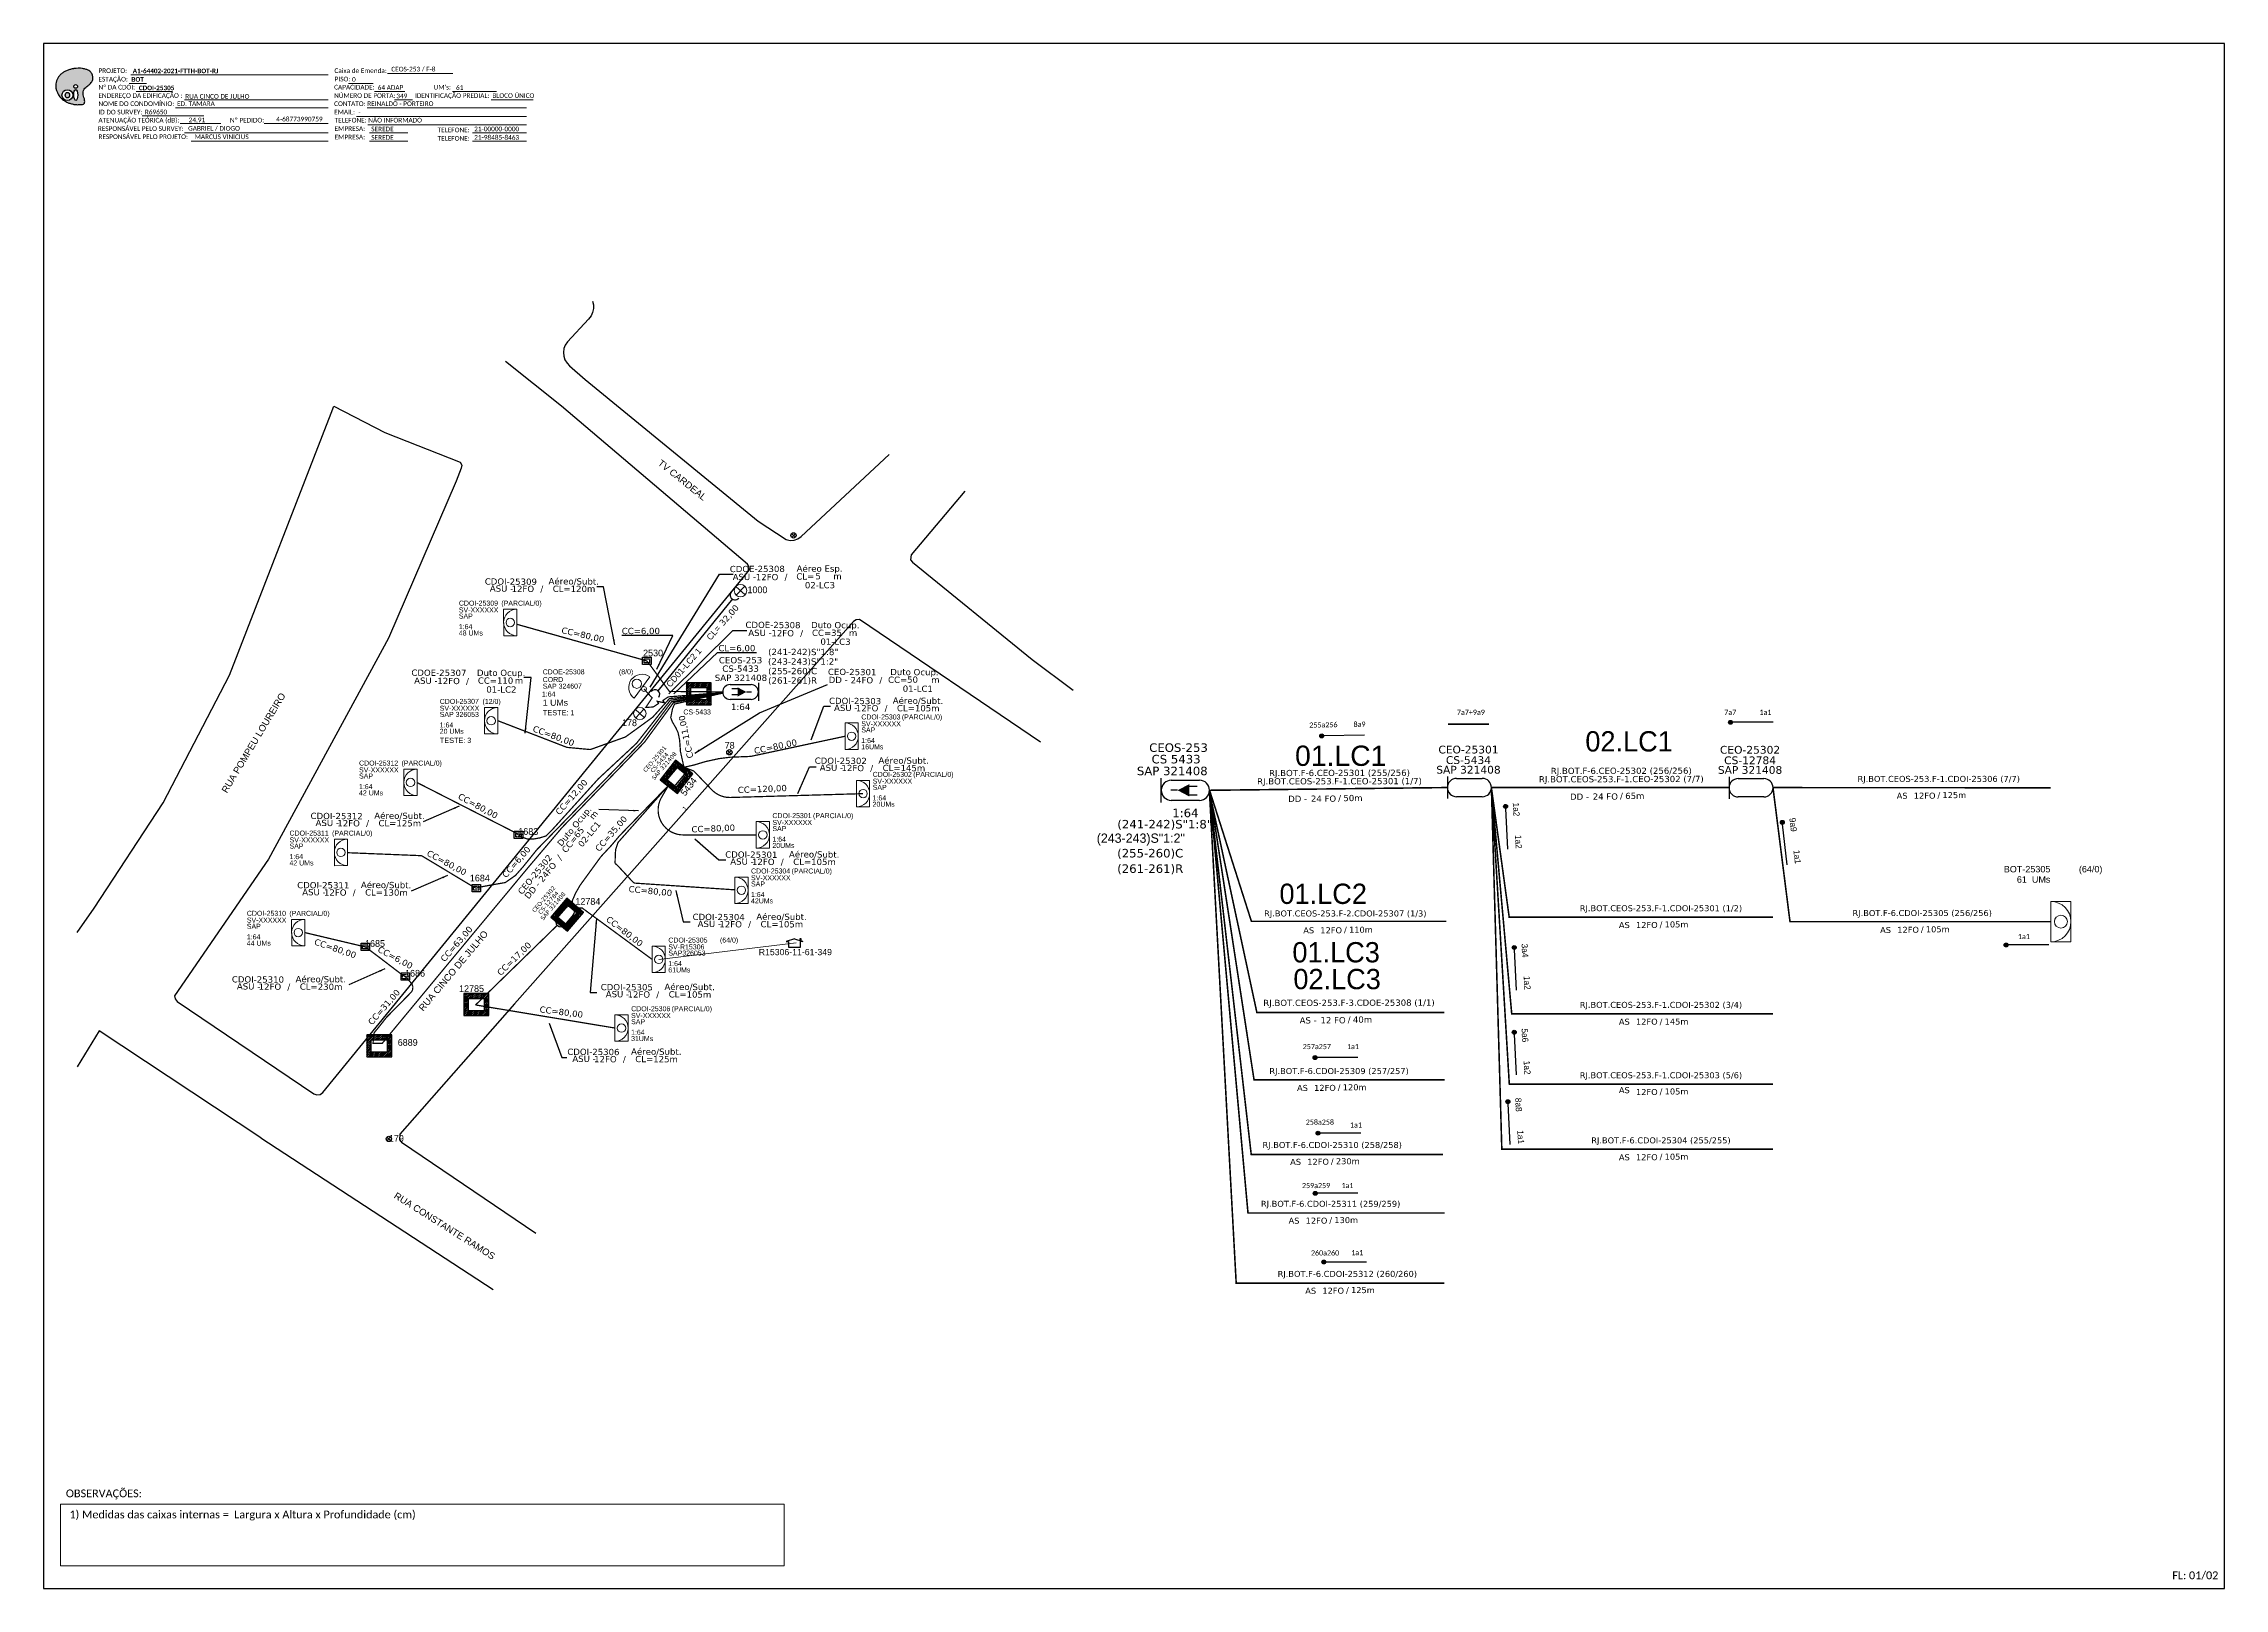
# Model space of a CAD drawing. Header units: inches. Extents: x 467 to 2253, y 63 to 657.
# Drawn here: x 467 to 1305, y 63 to 657 of the extents above; entities that cross this region are included whole.
import ezdxf
from ezdxf.enums import TextEntityAlignment as Align

# ---------------------------------------------------------------- set-up
doc = ezdxf.new("R2010")
doc.units = ezdxf.units.IN
doc.header["$MEASUREMENT"] = 0
for name, color, linetype in [('10.1-Caixas Subterrâneas', 5, 'Continuous'), ('20.4-CEOS', 1, 'Continuous'), ('20.5-CEO', 1, 'Continuous'), ('CAP a instalar', 1, 'Continuous'), ('celulas gpon', 7, 'Continuous'), ('DROP DE CLIENTE', 140, 'Continuous'), ('label_cabos', 7, 'Continuous'), ('locais', 7, 'Continuous'), ('locais legendas', 7, 'Continuous'), ('QUADRA', 7, 'Continuous'), ('Seta indicação do cabo', 7, 'Continuous'), ('Subida Lateral', 5, 'Continuous'), ('surveys', 7, 'Continuous'), ('surveys legendas', 7, 'Continuous'), ('texto', 255, 'Continuous')]:
    doc.layers.add(name, color=color, linetype=linetype)
for name, color, linetype, lineweight in [('10.4-Postes', 1, 'Continuous', 0), ("20.0-LEGENDA DOS CDO'S", 1, 'Continuous', 0), ('20.1-CDO_INTERIOR', 1, 'Continuous', 0), ('20.2-CDO_POSTE', 1, 'Continuous', 5), ('20.6-CORDOALHA_SUPORTE', 7, 'Continuous', 25), ('40.1-ETIQUETAS', 1, 'Continuous', 20), ('CORDOALHA_SUPORTE', 7, 'Continuous', 25), ('Segmento Logradouro Texto', 238, 'Continuous', 0)]:
    doc.layers.add(name, color=color, linetype=linetype, lineweight=lineweight)
doc.styles.add('ARIAL', font='arial.ttf')
doc.styles.add('DIGICADE', font='arial.ttf')
doc.styles.add('ROMANS', font='arial.ttf')
doc.styles.add('siredit', font='verdana.ttf')
doc.styles.add('WMF-Calibri0', font='calibri.ttf')
doc.styles.add('WMF-Calibri1', font='calibrib.ttf')
doc.linetypes.add('FENCELINE1', pattern='A,0.25,-0.1,[133,ltypeshp.shx,S=0.1,R=0,X=-0.1,Y=0],-0.1,1', length=1.45)
doc.dimstyles.new('CC', dxfattribs={"dimtxt": 1, "dimasz": 2, "dimexe": 0.18, "dimexo": 0.0625, "dimgap": 0.09, "dimtad": 0, "dimdec": 0, "dimrnd": 1, "dimzin": 0, "dimdsep": 46, "dimtxsty": 'siredit', "dimblk": 'NONE', "dimcen": 0, "dimse1": 1, "dimse2": 1, "dimsd1": 1, "dimsd2": 1, "dimclrt": 7, "dimadec": 0, "dimazin": 0, "dimtfac": 1, "dimtdec": 0, "dimtofl": 0, "dimtmove": 0, "dimatfit": 3, "dimfxl": 0, "dimtolj": 1, "dimtzin": 0, "dimarcsym": 0})

msp = doc.modelspace()

# ---------------------------------------------------------------- texts
at = {"color": 7, "lineweight": 0, "style": 'WMF-Calibri0'}
for s, height, p in [('PROJETO:', 1.793, (487.8, 645.79)), ('Caixa de Emenda:', 1.7927, (578.55, 645.79)), ('ESTAÇÃO:', 1.793, (487.8, 642.51)), ('ENDEREÇO DA EDIFICAÇÃO :', 1.7927, (487.8, 636.21)), ('Nº DA CDOI:', 1.7927, (487.8, 639.44)), ('CAPACIDADE:', 1.7927, (578.44, 639.44)), ('NÚMERO DE PORTA:', 1.7927, (578.44, 636.21)), ('PISO:', 1.793, (578.62, 642.56)), ('IDENTIFICAÇÃO PREDIAL:', 1.7927, (609.52, 636.21)), ("UM's:", 1.793, (616.69, 639.44)), ('BLOCO ÚNICO', 1.7927, (639.27, 636.21)), ('ATENUAÇÃO TEÓRICA (dB):', 1.7927, (487.8, 626.75)), ('NOME DO CONDOMÍNIO:', 1.7927, (487.8, 633.09)), ('ID DO SURVEY:', 1.7927, (487.8, 629.86)), ('ED. TAMARA', 1.793, (518.01, 633.09)), ('CONTATO: REINALDO - PORTEIRO', 1.7927, (578.44, 633.09)), ('EMAIL:', 1.793, (578.44, 629.86)), ('TELEFONE: NÃO INFORMADO', 1.7927, (578.62, 626.75)), ('RESPONSÁVEL PELO SURVEY:', 1.7927, (487.55, 623.51)), ('RESPONSÁVEL PELO PROJETO:', 1.7927, (487.8, 620.4)), ('Nº PEDIDO:', 1.793, (538.38, 626.75)), ('EMPRESA:', 1.793, (578.62, 623.51)), ('EMPRESA:', 1.793, (578.62, 620.27)), ('TELEFONE:', 1.793, (618.23, 623)), ('TELEFONE:', 1.793, (618.23, 619.77))]:
    msp.add_text(s, height=height, dxfattribs=at).set_placement(p)
at = {"color": 7, "linetype": 'Continuous'}
for s, height, style, p in [('A1-64402-2021-FTTH-BOT-RJ', 1.7927, 'WMF-Calibri1', (500.99, 645.7)), ('CEOS-253 / F-8', 1.7927, 'WMF-Calibri0', (600.41, 646.38)), ('BOT', 1.793, 'WMF-Calibri1', (500.47, 642.42)), ('RUA CINCO DE JULHO', 1.7927, 'WMF-Calibri0', (521.18, 635.92)), ('0', 1.79, 'WMF-Calibri0', (585.32, 642.41)), ('349', 1.793, 'WMF-Calibri0', (602.35, 636.06)), ('-', 1.79, 'WMF-Calibri0', (587.79, 629.71)), ('GABRIEL / DIOGO', 1.7927, 'WMF-Calibri0', (522.31, 623.6)), ('MARCUS VINICIUS', 1.7927, 'WMF-Calibri0', (524.8, 620.36)), ('SEREDE', 1.793, 'WMF-Calibri0', (592.69, 623.36)), ('SEREDE', 1.793, 'WMF-Calibri0', (592.69, 620.12)), ('21-00000-0000', 1.7927, 'WMF-Calibri0', (632.29, 623.38)), ('21-98485-8463', 1.7927, 'WMF-Calibri0', (632.29, 620.12))]:
    msp.add_text(s, height=height, dxfattribs=dict(at, style=style)).set_placement(p)
at = {"color": 7, "linetype": 'Continuous', "style": 'WMF-Calibri1'}
msp.add_text('CDOI-25305', height=1.793, dxfattribs=at).set_placement((510.18, 639.16), align=Align.CENTER)
at = {"color": 0, "linetype": 'Continuous', "style": 'WMF-Calibri0'}
for s, p in [('64 ADAP', (595.19, 639.32)), ('61', (625.31, 639.3)), ('R69650', (505.65, 629.89))]:
    msp.add_text(s, height=1.793, dxfattribs=at).set_placement(p)
at = {"color": 7, "style": 'WMF-Calibri0'}
msp.add_text('4-68773990759', height=1.7927, dxfattribs=at).set_placement((556.17, 627.16))
at = {"color": 0, "lineweight": 0, "style": 'WMF-Calibri0'}
msp.add_text('24,91', height=1.793, dxfattribs=at).set_placement((522.5, 626.84))
at = {"color": 0}
for s, insert, char_height, width, attachment_point, rotation in [('{\\fCalibri|b0|i0|c0|p34;\\C7;255a256}', (958.83, 395.12), 1.9775, 33.432, 5, 0.94176), ('{\\fCalibri|b0|i0|c0|p34;\\C7;8a9}', (972.72, 395.35), 1.9775, 33.432, 5, 0.94176), ('1a2', (1034.04, 365.34), 2.393, 3.8746, 1, 273.40004), ('1a2', (1034.88, 352.9), 2.393, 3.8746, 1, 273.40004), ('3a4', (1037.39, 311.11), 2.393, 3.8746, 1, 273.40004), ('1a2', (1038.22, 298.67), 2.393, 3.8746, 1, 273.40004), ('5a6', (1037.39, 278.51), 2.393, 3.8746, 1, 273.40004), ('1a2', (1038.22, 266.07), 2.393, 3.8746, 1, 273.40004), ('8a8', (1034.93, 251.8), 2.393, 3.8746, 1, 273.40004), ('1a1', (1035.77, 239.36), 2.393, 3.8746, 1, 273.40004)]:
    msp.add_mtext(s, dxfattribs=dict(at, insert=insert, char_height=char_height, width=width, attachment_point=attachment_point, rotation=rotation))
at = {"color": 0, "char_height": 1.9775, "width": 33.432, "attachment_point": 5}
for s, insert in [('{\\fCalibri|b0|i0|c0|p34;\\C7;7a7+9a9}', (1015.55, 399.96)), ('{\\fCalibri|b0|i0|c0|p34;\\C7;257a257}', (956.32, 271.42)), ('{\\fCalibri|b0|i0|c0|p34;\\C7;1a1}', (970.21, 271.42)), ('{\\fCalibri|b0|i0|c0|p34;\\C7;258a258}', (957.48, 242.36)), ('{\\fCalibri|b0|i0|c0|p34;\\C7;1a1}', (971.37, 241.25)), ('{\\fCalibri|b0|i0|c0|p34;\\C7;259a259}', (956.02, 217.97)), ('{\\fCalibri|b0|i0|c0|p34;\\C7;1a1}', (968.1, 217.99)), ('{\\fCalibri|b0|i0|c0|p34;\\C7;260a260}', (959.48, 192.08)), ('{\\fCalibri|b0|i0|c0|p34;\\C7;1a1}', (971.85, 192.19))]:
    msp.add_mtext(s, dxfattribs=dict(at, insert=insert))
at = {"char_height": 1.9775, "width": 33.432, "attachment_point": 5}
for s, insert in [('{\\fCalibri|b0|i0|c0|p34;\\C7;7a7}', (1115.29, 399.96)), ('{\\fCalibri|b0|i0|c0|p34;\\C7;1a1}', (1128.81, 399.96)), ('{\\fCalibri|b0|i0|c0|p34;\\C7;1a1}', (1228.2, 313.74))]:
    msp.add_mtext(s, dxfattribs=dict(at, insert=insert))
at = {"char_height": 2.393, "width": 3.8746, "attachment_point": 1, "rotation": 276.7926}
for s, insert in [('9a9', (1140.36, 359.53)), ('1a1', (1141.93, 347.16))]:
    msp.add_mtext(s, dxfattribs=dict(at, insert=insert))
at = {"lineweight": 0, "char_height": 3, "width": 277.1819, "attachment_point": 1, "style": 'WMF-Calibri0'}
for s, insert in [('OBSERVAÇÕES:', (475.29, 101.11)), ('1) Medidas das caixas internas =  Largura x Altura x Profundidade (cm)', (476.64, 93)), ('FL: 01/02', (1285.26, 69.61))]:
    msp.add_mtext(s, dxfattribs=dict(at, insert=insert))
at = {"layer": '10.1-Caixas Subterrâneas', "color": 30, "style": 'ARIAL'}
msp.add_text('CS-5433', height=1.92, dxfattribs=at).set_placement((712.73, 399.13))
at = {"layer": "20.0-LEGENDA DOS CDO'S", "color": 0, "style": 'ARIAL'}
for s, rotation, p in [('SV-XXXXXX', 359.97241, (626.4, 438.36)), ('SAP', 359.97241, (626.39, 435.99)), ('CDOI-25309', 359.97241, (626.4, 440.98)), ('48 UMs', 359.97241, (626.38, 429.5)), ('1:64', 359.97241, (626.38, 431.93)), ('SV-XXXXXX', 359.97241, (619.05, 400.57)), ('CDOI-25307', 0.11799, (619.05, 403.19)), ('SAP 326053', 359.97241, (619.04, 398.2)), ('1:64', 359.97241, (619.03, 394.14)), ('SV-XXXXXX', 359.97241, (781.16, 394.59)), ('SAP', 359.97241, (781.15, 392.22)), ('CDOI-25303', 359.97241, (781.16, 397.21)), ('20 UMs', 359.97241, (619.03, 391.71)), ('1:64', 359.97241, (781.14, 388.16)), ('16UMs', 359.97241, (781.14, 385.73)), ('SV-XXXXXX', 359.97241, (588.03, 376.86)), ('CDOI-25312', 359.97241, (588.02, 379.48)), ('42 UMs', 359.97241, (588, 368)), ('SAP', 359.97241, (588.02, 374.5)), ('1:64', 359.97241, (588, 370.43)), ('SAP', 359.97241, (785.52, 370.15)), ('SV-XXXXXX', 359.97241, (785.52, 372.52)), ('CDOI-25302', 359.97241, (785.52, 375.14)), ('CDOI-25301', 359.97241, (746.97, 359.27)), ('20UMs', 359.97241, (785.5, 363.66)), ('1:64', 359.97241, (785.5, 366.09)), ('SAP', 359.97241, (746.97, 354.29)), ('SV-XXXXXX', 359.97241, (746.98, 356.65)), ('SAP', 359.97241, (561.29, 347.56)), ('SV-XXXXXX', 359.97241, (561.3, 349.93)), ('1:64', 359.97241, (561.27, 343.5)), ('20UMs', 359.97241, (746.95, 347.79)), ('1:64', 359.97241, (746.95, 350.22)), ('42 UMs', 359.97241, (561.27, 341.07)), ('SV-XXXXXX', 359.97241, (738.75, 335.37)), ('CDOI-25304', 359.97241, (738.75, 337.99)), ('42UMs', 359.97241, (738.73, 326.51)), ('SAP', 359.97241, (738.75, 333)), ('1:64', 359.97241, (738.73, 328.94)), ('SV-XXXXXX', 359.97241, (544.88, 319.09)), ('SAP', 359.97241, (544.87, 316.72)), ('CDOI-25310', 359.97241, (544.88, 321.71)), ('44 UMs', 359.97241, (544.86, 310.23)), ('1:64', 359.97241, (544.86, 312.66)), ('CDOI-25306', 359.97241, (692.65, 285.02)), ('SV-XXXXXX', 359.97241, (692.65, 282.4)), ('SAP', 359.97241, (692.64, 280.03)), ('1:64', 359.97241, (692.63, 275.97)), ('31UMs', 359.97241, (692.63, 273.54))]:
    msp.add_text(s, height=1.92, rotation=rotation, dxfattribs=at).set_placement(p)
for s, p in [('               (PARCIAL/0)', (644.9, 440.97)), ('(12/0)', (638.99, 403.18)), ('             (PARCIAL/0)', (799.66, 397.2)), ('               (PARCIAL/0)', (606.53, 379.47)), ('             (PARCIAL/0)', (804.03, 375.13)), ('             (PARCIAL/0)', (765.48, 359.26)), ('               (PARCIAL/0)', (579.8, 352.54)), ('             (PARCIAL/0)', (757.26, 337.98)), ('               (PARCIAL/0)', (563.38, 321.7)), ('             (PARCIAL/0)', (711.15, 285.01))]:
    msp.add_text(s, height=1.92, rotation=359.97241, dxfattribs=at).set_placement(p, align=Align.CENTER)
at = {"layer": "20.0-LEGENDA DOS CDO'S", "color": 8, "style": 'ARIAL'}
msp.add_text('CDOI-25311', height=1.92, rotation=359.97241, dxfattribs=at).set_placement((561.29, 352.55))
at = {"layer": "20.0-LEGENDA DOS CDO'S", "color": 1, "style": 'ARIAL'}
for s, p in [('BOT-25305', (1238.39, 338.41)), ('61  UMs', (1238.4, 334.43))]:
    msp.add_text(s, height=2.482, dxfattribs=at).set_placement(p, align=Align.RIGHT)
msp.add_text('    (64/0)', height=2.477, dxfattribs=at).set_placement((1251.94, 338.41), align=Align.CENTER)
for s, p in [('SV-R15306', (706.96, 308.8)), ('CDOI-25305', (706.95, 311.41)), ('SAP326053', (706.95, 306.43)), ('1:64', (706.93, 302.37)), ('61UMs', (706.93, 299.93))]:
    msp.add_text(s, height=1.92, rotation=359.97241, dxfattribs=at).set_placement(p)
msp.add_text('             (64/0)', height=1.92, rotation=359.97241, dxfattribs=at).set_placement((725.46, 311.41), align=Align.CENTER)
at = {"layer": '20.4-CEOS', "color": 7, "style": 'siredit'}
for s, p in [('CEOS-253', (734.73, 421.21)), ('SAP 321408', (734.86, 414.44)), ('CS-5433', (734.73, 417.96)), ('1:64', (734.73, 403.26))]:
    msp.add_text(s, height=2.423, dxfattribs=at).set_placement(p, align=Align.TOP_CENTER)
msp.add_text('CEO-25301', height=1.605, rotation=49.4667, dxfattribs=at).set_placement((701.12, 382.56), align=Align.TOP_CENTER)
at = {"layer": '20.4-CEOS', "color": 0, "style": 'siredit'}
for s, height, p in [('CEOS-253', 3.274, (903.13, 388.02)), ('SAP 321408  ', 3.2739, (902.15, 379.05)), ('CS 5433', 3.274, (902.2, 383.59)), ('1:64', 3.274, (905.77, 362.91)), ('(241-242)S"1:8"           ', 3.2739, (905.68, 358.57)), (' (255-260)C                    ', 3.2739, (905.8, 347.43)), ('(261-261)R                 ', 3.2739, (904.38, 341.49))]:
    msp.add_text(s, height=height, dxfattribs=at).set_placement(p, align=Align.TOP_CENTER)
at = {"layer": '20.4-CEOS', "color": 5, "style": 'siredit'}
msp.add_text('CEO-25302', height=1.605, rotation=49.4667, dxfattribs=at).set_placement((658.41, 328.65), align=Align.TOP_CENTER)
at = {"layer": '20.4-CEOS', "color": 0, "insert": (871.68, 353.35), "char_height": 3.5667, "width": 60.1697, "attachment_point": 1}
msp.add_mtext('(243-243)S"1:2"           ', dxfattribs=at)
at = {"layer": '20.5-CEO', "color": 0, "style": 'siredit'}
for s, p in [('CEO-25301', (1014.62, 387.12)), ('SAP 321408', (1014.62, 379.38)), ('CS-5434', (1014.62, 383.08))]:
    msp.add_text(s, height=2.98, rotation=360, dxfattribs=at).set_placement(p, align=Align.TOP_CENTER)
at = {"layer": '20.5-CEO', "color": 5, "style": 'siredit'}
for s, height, rotation, p in [('CEO-25302', 2.98, 360, (1122.9, 387.04)), ('SAP 321408', 2.98, 360, (1122.9, 379.29)), ('CS-12784', 2.98, 360, (1122.9, 382.99)), ('CS-12784', 1.612, 49.4667, (660.2, 327.27)), ('SAP 321408', 1.612, 49.4667, (661.98, 325.96))]:
    msp.add_text(s, height=height, rotation=rotation, dxfattribs=at).set_placement(p, align=Align.TOP_CENTER)
at = {"layer": '20.5-CEO', "color": 7, "style": 'siredit'}
for s, p in [('CS-5434', (702.91, 381.18)), ('SAP 321408', (704.7, 379.87))]:
    msp.add_text(s, height=1.612, rotation=49.4667, dxfattribs=at).set_placement(p, align=Align.TOP_CENTER)
at = {"layer": '20.5-CEO', "color": 7, "style": 'siredit', "oblique": 360}
msp.add_text('1', height=1.61, rotation=49.4667, dxfattribs=at).set_placement((713.44, 361.94))
at = {"layer": '40.1-ETIQUETAS', "color": 0, "style": 'siredit'}
for s, p in [('RJ.BOT.F-6.CEO-25301 (255/256)', (965.02, 376.66)), ('RJ.BOT.F-6.CEO-25302 (256/256)', (1073.38, 377.47)), ('RJ.BOT.CEOS-253.F-1.CEO-25301 (1/7)', (965.02, 373.47)), ('RJ.BOT.CEOS-253.F-1.CEO-25302 (7/7)', (1073.39, 374.28)), ('RJ.BOT.CEOS-253.F-3.CDOE-25308 (1/1)', (968.68, 288.28))]:
    msp.add_text(s, height=2.3932, rotation=0.11799, dxfattribs=at).set_placement(p, align=Align.MIDDLE_CENTER)
for s, height, p in [('/', 2.39, (1073.98, 367.81)), ('DD -', 2.393, (952.59, 366.71)), ('24 FO', 2.393, (963.73, 366.77)), ('/', 2.39, (965.62, 367)), ('DD -', 2.393, (1060.96, 367.52)), ('24 FO', 2.393, (1072.1, 367.58)), ('AS -', 2.393, (956.26, 281.52)), ('12 FO', 2.393, (967.4, 281.58)), ('/', 2.39, (969.28, 281.8))]:
    msp.add_text(s, height=height, rotation=0.11799, dxfattribs=at).set_placement(p, align=Align.MIDDLE_RIGHT)
for s, p in [('65m', (1074.88, 367.81)), ('50m', (966.52, 367)), ('40m', (970.18, 281.81))]:
    msp.add_text(s, height=2.393, rotation=0.11799, dxfattribs=at).set_placement(p, align=Align.MIDDLE_LEFT)
for s, p in [('RJ.BOT.CEOS-253.F-1.CDOI-25306 (7/7)', (1195.45, 374.36)), ('RJ.BOT.CEOS-253.F-2.CDOI-25307 (1/3)', (967.26, 322.61)), ('RJ.BOT.CEOS-253.F-1.CDOI-25301 (1/2)', (1088.63, 324.64)), ('RJ.BOT.CEOS-253.F-1.CDOI-25302 (3/4)', (1088.63, 287.47)), ('RJ.BOT.F-6.CDOI-25309 (257/257)', (964.86, 262.01)), ('RJ.BOT.CEOS-253.F-1.CDOI-25303 (5/6)', (1088.63, 260.41)), ('RJ.BOT.F-6.CDOI-25310 (258/258)', (962.22, 233.59)), ('RJ.BOT.F-6.CDOI-25304 (255/255)', (1088.63, 235.35)), ('RJ.BOT.F-6.CDOI-25311 (259/259)', (961.61, 210.96)), ('RJ.BOT.F-6.CDOI-25312 (260/260)', (968.03, 184.02))]:
    msp.add_text(s, height=2.3066, dxfattribs=at).set_placement(p, align=Align.MIDDLE_CENTER)
for s, height, p in [('AS', 2.307, (1183.46, 367.87)), ('12FO', 2.307, (1194.2, 367.91)), ('/', 2.31, (1196.02, 368.12)), ('AS', 2.307, (1076.63, 318.15)), ('12FO', 2.307, (1087.37, 318.19)), ('/', 2.31, (1089.19, 318.4)), ('AS', 2.307, (955.27, 316.12)), ('12FO', 2.307, (966, 316.15)), ('/', 2.31, (967.82, 316.36)), ('AS', 2.307, (1076.63, 280.98)), ('12FO', 2.307, (1087.37, 281.01)), ('/', 2.31, (1089.19, 281.05)), ('AS', 2.307, (952.87, 255.53)), ('12FO', 2.307, (963.6, 255.56)), ('/', 2.31, (965.42, 255.77)), ('AS', 2.307, (1076.63, 254.67)), ('12FO', 2.307, (1087.37, 253.95)), ('/', 2.31, (1089.19, 254.17)), ('AS', 2.307, (950.23, 227.1)), ('12FO', 2.307, (960.96, 227.13)), ('/', 2.31, (962.78, 227.35)), ('AS', 2.307, (1076.63, 228.86)), ('12FO', 2.307, (1087.37, 228.89)), ('/', 2.31, (1089.19, 229.1)), ('AS', 2.307, (949.62, 204.47)), ('12FO', 2.307, (960.36, 204.5)), ('/', 2.31, (962.18, 204.71)), ('AS', 2.307, (956.04, 177.53)), ('12FO', 2.307, (966.77, 177.56)), ('/', 2.31, (968.59, 177.78))]:
    msp.add_text(s, height=height, dxfattribs=at).set_placement(p, align=Align.MIDDLE_RIGHT)
for s, p in [('125m', (1196.88, 368.12)), ('105m', (1090.06, 318.4)), ('110m', (968.69, 316.36)), ('145m', (1090.06, 281.05)), ('120m', (966.29, 255.77)), ('105m', (1090.06, 254.17)), ('230m', (963.65, 227.35)), ('105m', (1090.06, 229.1)), ('130m', (963.04, 204.71)), ('125m', (969.46, 177.78))]:
    msp.add_text(s, height=2.307, dxfattribs=at).set_placement(p, align=Align.MIDDLE_LEFT)
at = {"layer": '40.1-ETIQUETAS', "color": 10, "style": 'siredit'}
msp.add_text('RJ.BOT.F-6.CDOI-25305 (256/256)', height=2.3066, dxfattribs=at).set_placement((1189.09, 322.77), align=Align.MIDDLE_CENTER)
for s, height, p in [('AS', 2.307, (1177.09, 316.25)), ('12FO', 2.307, (1187.83, 316.32)), ('/', 2.31, (1189.65, 316.53))]:
    msp.add_text(s, height=height, dxfattribs=at).set_placement(p, align=Align.MIDDLE_RIGHT)
msp.add_text('105m', height=2.307, dxfattribs=at).set_placement((1190.51, 316.53), align=Align.MIDDLE_LEFT)
at = {"layer": 'celulas gpon', "style": 'siredit'}
for s, rotation, p in [('CC=80,00', 347.17352, (665.66, 430.46)), ('CC=6,00', 0.02655, (689.03, 430.03)), ('CL=6,00', 0.02655, (726.19, 423.42)), ('CC=80,00', 339.53541, (654.55, 392.71)), ('CC=11,00', 101.78417, (716.59, 382.53)), ('CC=80,00', 11.82838, (740.18, 383.9)), ('CC=12,00', 49.04458, (665.1, 360.22)), ('CC=120,00', 2.49554, (733.7, 368.87)), ('CC=80,00', 331.7546, (625.8, 366.87)), ('CC=35,00', 49.04458, (680.33, 346.17)), ('CC=80,00', 2.49554, (715.89, 353.73)), ('CC=80,00', 331.7546, (613.78, 345.03)), ('CC=6,00', 49.04458, (644.56, 336.06)), ('CC=80,00', 354.44835, (691.58, 330.88)), ('CC=80,00', 322.22145, (682.77, 319.93)), ('CC=80,00', 341.07509, (570.56, 310.74)), ('CC=63,00', 49.04458, (620.89, 303.78)), ('CC=17,00', 44.26028, (642.48, 298.49)), ('CC=6,00', 331.7546, (594.92, 308.06)), ('CC=31,00', 49.04458, (593, 279.47)), ('CC=80,00', 352.68923, (657.32, 284.61))]:
    msp.add_text(s, height=2.4, rotation=rotation, dxfattribs=at).set_placement(p)
at = {"layer": 'locais legendas', "color": 10}
for s, p in [('1000', (737.37, 445.77)), ('178', (689.12, 394.64)), ('78', (728.61, 385.95)), ('179', (599.51, 234.84))]:
    msp.add_text(s, height=2.58, dxfattribs=at).set_placement(p)
at = {"layer": 'locais legendas', "color": 30}
for s, p in [('2530', (697.24, 421.48)), ('1683', (649.26, 352.84)), ('1684', (630.63, 334.94)), ('12784', (671.2, 325.94)), ('1685', (590.32, 309.78)), ('1686', (605.72, 298.33)), ('12785', (626.48, 292.4)), ('6889', (602.89, 271.72))]:
    msp.add_text(s, height=2.58, dxfattribs=at).set_placement(p)
msp.add_text('5434', height=2.58, rotation=52.35225, dxfattribs=at).set_placement((713.44, 367.55))
at = {"layer": 'Segmento Logradouro Texto', "linetype": 'Continuous', "char_height": 2.5805, "attachment_point": 1, "style": 'DIGICADE'}
for s, insert, width, rotation in [('\\fArial|b0|i0|c0|p34;\\W1.0000000000;\\T1.0000000000;\\o\\lTV CARDEAL', (704.29, 497.37), 23.5535, 321.32099), ('\\fArial|b0|i0|c0|p34;\\W1.0000000000;\\T1.0000000000;\\o\\lRUA CONSTANTE RAMOS', (602.54, 215.57), 45.7833, 327.80192)]:
    msp.add_mtext(s, dxfattribs=dict(at, insert=insert, width=width, rotation=rotation))
at = {"layer": 'Segmento Logradouro Texto', "color": 0, "linetype": 'Continuous', "char_height": 2.5805, "attachment_point": 1, "style": 'DIGICADE'}
for s, insert, width, rotation in [('\\fArial|b0|i0|c0|p34;\\W1.0000000000;\\T1.0000000000;\\o\\lTV CARDEAL', (704.29, 497.37), 23.5535, 321.32099), ('\\fArial|b0|i0|c0|p34;\\W1.0000000000;\\T1.0000000000;\\o\\lRUA POMPEU LOUREIRO', (534.98, 370.02), 44.7852, 58.98329), ('\\fArial|b0|i0|c0|p34;\\W1.0000000000;\\T1.0000000000;\\o\\lRUA POMPEU LOUREIRO', (534.98, 370.02), 44.7852, 58.98329), ('\\fArial|b0|i0|c0|p34;\\W1.0000000000;\\T1.0000000000;\\o\\lRUA CINCO DE JULHO', (610.7, 286.46), 39.7757, 49.91583), ('\\fArial|b0|i0|c0|p34;\\W1.0000000000;\\T1.0000000000;\\o\\lRUA CONSTANTE RAMOS', (602.54, 215.57), 45.7833, 327.80192)]:
    msp.add_mtext(s, dxfattribs=dict(at, insert=insert, width=width, rotation=rotation))
at = {"layer": 'surveys legendas', "color": 0, "style": 'ARIAL'}
msp.add_text('R15306-11-61-349', height=2.4, dxfattribs=at).set_placement((741.71, 306.57))
at = {"layer": 'texto', "color": 0, "char_height": 7.8, "width": 56.8539, "attachment_point": 5}
for s, insert in [('\\fArial|b0|i0;01.LC1', (965.5, 383.2, 3)), ('02.LC1', (1076.38, 388.74, 3)), ('01.LC2', (958.76, 330.12, 3)), ('01.LC3', (963.73, 307.64, 3)), ('02.LC3', (964.11, 297.33, 3))]:
    msp.add_mtext(s, dxfattribs=dict(at, insert=insert))

# ---------------------------------------------------------------- blocks, each defined once
blk = doc.blocks.new('POLE_POLE')
at = {"color": 1}
for p, q in [((-0.0000031, 0.0000069), (0.0000027, 0.0000015)), ((0.0000025, 0.0000071), (-0.0000029, 0.0000013))]:
    blk.add_line(p, q, dxfattribs=at)
blk.add_circle((-0.0000002, 0.0000042), 0.00000396, dxfattribs=at)
blk = doc.blocks.new('MANHOLE_MS')
at = {"color": 0}
for p, q in [((-0.000006, 0.0000054), (0.0000065, 0.0000054)), ((-0.000006, -0.0000053), (-0.000006, 0.0000054)), ((0.0000065, 0.0000054), (0.0000065, -0.0000053)), ((0.0000065, -0.0000053), (-0.000006, -0.0000053))]:
    blk.add_line(p, q, dxfattribs=at)
for points in [[(-0.0000038, 0.0000023, 0), (-0.0000038, 0.0000032, 0), (-0.000002, 0.0000032, 0)], [(-0.0000038, -0.0000013, 0), (-0.0000038, 0.0000016, 0)], [(-0.0000012, 0.0000032, 0), (0.0000017, 0.0000032, 0)], [(0.0000024, 0.0000032, 0), (0.0000042, 0.0000032, 0), (0.0000042, 0.0000023, 0)], [(0.0000042, 0.0000016, 0), (0.0000042, -0.0000013, 0)], [(-0.000002, -0.0000031, 0), (-0.0000038, -0.0000031, 0), (-0.0000038, -0.0000021, 0)], [(0.0000017, -0.0000031, 0), (-0.0000012, -0.0000031, 0)], [(0.0000042, -0.0000021, 0), (0.0000042, -0.0000031, 0), (0.0000024, -0.0000031, 0)]]:
    blk.add_polyline3d(points, dxfattribs=at)
blk = doc.blocks.new('SURVEY_SURVEY')
for p, q in [((0, 0.0000254), (-0.0000251, 0.000018)), ((-0.0000251, 0.000018), (-0.0000173, 0.000018)), ((-0.0000172, 0), (-0.0000172, 0.0000179)), ((0.0000172, 0), (-0.0000172, 0)), ((0, 0.0000254), (0.0000251, 0.000018)), ((0.0000169, 0.0000264), (0.0000195, 0.0000264)), ((0.0000169, 0.0000205), (0.0000169, 0.0000264)), ((0.0000251, 0.000018), (0.0000172, 0.000018)), ((0.0000172, 0.000018), (0.0000172, 0)), ((0.0000195, 0.0000264), (0.0000195, 0.0000198))]:
    blk.add_line(p, q)
blk = doc.blocks.new('*X2')
at = {"color": 0, "linetype": 'Continuous'}
for p, q in [((-1.25, 0.34099), (-0.49099, 1.1)), ((-1.25, 0.517767), (-0.667767, 1.1)), ((-1.25, 0.694544), (-0.844544, 1.1)), ((-1.25, 0.87132), (-1.02132, 1.1)), ((-1.25, 1.048097), (-1.198097, 1.1)), ((-1.25, 0.164214), (-0.8035, 0.610714)), ((-1.25, -0.012563), (-0.8035, 0.433937)), ((-1.25, -0.18934), (-0.8035, 0.25716)), ((-1.25, -0.366117), (-0.8035, 0.080383)), ((-0.789214, 0.625), (-0.314214, 1.1)), ((-0.612437, 0.625), (-0.137437, 1.1)), ((-0.43566, 0.625), (0.03934, 1.1)), ((-0.258883, 0.625), (0.216117, 1.1)), ((-0.082107, 0.625), (0.392893, 1.1)), ((0.09467, 0.625), (0.56967, 1.1)), ((0.271447, 0.625), (0.746447, 1.1)), ((0.448223, 0.625), (0.923223, 1.1)), ((0.625, 0.625), (1.1, 1.1)), ((0.801777, 0.625), (1.25, 1.073223)), ((0.8035, 0.449947), (1.25, 0.896447)), ((0.8035, 0.27317), (1.25, 0.71967)), ((0.8035, 0.096393), (1.25, 0.542893)), ((0.8035, -0.080383), (1.25, 0.366117)), ((0.8035, -0.25716), (1.25, 0.18934)), ((0.8035, -0.433937), (1.25, 0.012563)), ((-1.25, -0.542893), (-0.8035, -0.096393)), ((-1.25, -0.71967), (-0.8035, -0.27317)), ((-1.25, -0.896447), (-0.8035, -0.449947)), ((-1.25, -1.073223), (-0.801777, -0.625)), ((-1.1, -1.1), (-0.625, -0.625)), ((-0.923223, -1.1), (-0.448223, -0.625)), ((-0.746447, -1.1), (-0.271447, -0.625)), ((-0.56967, -1.1), (-0.09467, -0.625)), ((-0.392893, -1.1), (0.082107, -0.625)), ((-0.216117, -1.1), (0.258883, -0.625)), ((-0.03934, -1.1), (0.43566, -0.625)), ((0.137437, -1.1), (0.612437, -0.625)), ((0.314214, -1.1), (0.789214, -0.625)), ((0.49099, -1.1), (1.25, -0.34099)), ((0.667767, -1.1), (1.25, -0.517767)), ((0.8035, -0.610714), (1.25, -0.164214)), ((0.844544, -1.1), (1.25, -0.694544)), ((1.02132, -1.1), (1.25, -0.87132)), ((1.198097, -1.1), (1.25, -1.048097))]:
    blk.add_line(p, q, dxfattribs=at)
blk = doc.blocks.new('MANHOLE_MQ')
at = {"color": 0, "linetype": 'Continuous'}
for p, q in [((0.0000062, 0.0000057), (-0.0000063, 0.0000057)), ((-0.0000063, 0.0000057), (-0.0000063, -0.0000053)), ((-0.000004, 0.0000033), (0.000004, 0.0000033)), ((-0.000004, -0.0000029), (-0.000004, 0.0000033)), ((0.000004, 0.0000033), (0.000004, -0.0000029)), ((0.0000062, -0.0000053), (0.0000062, 0.0000057)), ((-0.0000063, -0.0000053), (0.0000062, -0.0000053)), ((0.000004, -0.0000029), (-0.000004, -0.0000029)), ((0.000004, -0.0000029), (0.000004, -0.0000029))]:
    blk.add_line(p, q, dxfattribs=at)
at = {"color": 0, "linetype": 'Continuous', "xscale": 5e-06, "yscale": 5e-06, "zscale": 1e-05}
blk.add_blockref('*X2', (0, 0.0000002), dxfattribs=at)
blk = doc.blocks.new('*U10')
at = {"color": 0}
blk.add_line((2.14, -0.58), (-2.1, -0.68), dxfattribs=at)
for centre, radius in [((0, 0.38), 0.733), ((0.03, -1.03), 0.393)]:
    blk.add_circle(centre, radius, dxfattribs=at)
blk.add_arc((0.02, -0.63), 2.12, 1.3782, 181.3782, dxfattribs=at)
blk = doc.blocks.new('Inst CDOE-8 CAIXA DIST OPT CDOE 48F_8D C_SPL OPTAP')
at = {"layer": "20.0-LEGENDA DOS CDO'S", "color": 0}
for tag, p, style, flags in [('ID_ATIVIDADE', (0.12, 6.47), 'ARIAL', 3), ('FATOR', (7.92, 6.47), 'ARIAL', 1), ('QTDE', (0.23, -0.97), 'DIGICADE', 3)]:
    blk.add_attdef(tag, p, '', height=0.8, rotation=0.118, dxfattribs=dict(at, style=style, flags=flags))
at = {"layer": "20.0-LEGENDA DOS CDO'S", "color": 0, "style": 'ARIAL'}
for tag, p, height in [('SAP', (0.12, 2.96), 0.8), ('CORDOALHA', (0.12, 4.02), 0.8), ('FID', (0.12, 5.25), 0.8), ('1:XX', (-0.01, 1.7), 0.8), ('UMS', (0.14, 0.22), 1)]:
    blk.add_attdef(tag, p, '', height=height, rotation=0.118, dxfattribs=at)
blk.add_attdef('FIBRAS_UTILIZADAS', text='', height=0.8, rotation=0.118, dxfattribs=at).set_placement((13.48, 5.26), align=Align.CENTER)
blk = doc.blocks.new('Teste  FTTH')
at = {"color": 0, "lineweight": 0, "style": 'ROMANS'}
for tag, p in [('TESTE', (-2.3, -0.29)), ('QTDE', (0.21, -0.29))]:
    blk.add_attdef(tag, p, '', height=0.48, dxfattribs=at)
for tag, p, flags in [('FID', (-2.23, -1.25), 1), ('FATOR', (-2.23, -2.03), 3), ('ID_ATIVIDADE', (-2.23, -2.72), 3)]:
    blk.add_attdef(tag, p, '', height=0.48, dxfattribs=dict(at, flags=flags))
blk = doc.blocks.new('*U23')
at = {"layer": '20.4-CEOS', "color": 7, "style": 'siredit'}
for tag, p in [('FIBRAS_SPLITTER', (0, 0)), ('FIBRAS_TOP_C', (0, -4.13)), ('RESERVA_FINAIS', (0, -5.46))]:
    blk.add_attdef(tag, p, '', height=1.01, dxfattribs=at)
for tag, p, flags in [('ID_ATIVIDADE', (0, -6.77), 3), ('QTDE', (0, -9.4), 1), ('FATOR', (0, -8.09), 1), ('FID', (0, -10.71), 1)]:
    blk.add_attdef(tag, p, '', height=1.01, dxfattribs=dict(at, flags=flags))
blk = doc.blocks.new('*U24')
at = {"layer": '20.4-CEOS', "color": 7, "style": 'siredit'}
blk.add_attdef('FIBRAS_SPLITTER', (0, 0), '', height=1.01, dxfattribs=at)
for tag, p, flags in [('QTDE', (0, -4.11), 1), ('ID_ATIVIDADE', (0, -1.48), 3), ('FATOR', (0, -2.79), 1), ('FID', (0, -5.42), 1)]:
    blk.add_attdef(tag, p, '', height=1.01, dxfattribs=dict(at, flags=flags))
blk = doc.blocks.new('Inst CB ESP CFOA-SM-ASU-120-S-12')
at = {"layer": 'label_cabos', "color": 0, "style": 'siredit'}
for tag, flags, p in [('ID_ATIVIDADE', 3, (1.31, 2.67)), ('FATOR', 1, (11.56, 2.55))]:
    blk.add_attdef(tag, text='', height=1, rotation=359.69, dxfattribs=dict(at, flags=flags)).set_placement(p, align=Align.MIDDLE_CENTER)
for tag, p in [('TIPO_CABO', (1.26, 0)), ('DESTINO_CABO', (3.13, 1.26)), ('CABO', (4.69, -0.05)), ('/', (7.71, -0.05)), ('LANCE', (10.81, 0)), ('TIPO_CABO', (13.11, 1.24)), ('UND', (15.96, 0)), ('FID', (13.15, -1.41))]:
    blk.add_attdef(tag, text='', height=1, rotation=359.69, dxfattribs=at).set_placement(p, align=Align.MIDDLE_CENTER)
blk.add_attdef('QTDE', (12.43, -0.47), '', height=1, rotation=359.69, dxfattribs=at)
blk = doc.blocks.new('Inst CB DT OCUP CFOA-SM-ASU-120-S-12')
at = {"layer": 'label_cabos', "color": 0, "style": 'siredit'}
for tag, flags, p in [('ID_ATIVIDADE', 3, (1.31, 2.67)), ('FATOR', 1, (11.56, 2.55))]:
    blk.add_attdef(tag, text='', height=1, rotation=359.69, dxfattribs=dict(at, flags=flags)).set_placement(p, align=Align.MIDDLE_CENTER)
for tag, p in [('TIPO_CABO', (1.26, 0)), ('DESTINO_CABO', (3.13, 1.26)), ('CABO', (4.69, -0.05)), ('/', (7.71, -0.05)), ('LANCE', (10.91, 0)), ('TIPO_CABO', (13.11, 1.24)), ('UND', (15.96, 0)), ('FID', (13.15, -1.41))]:
    blk.add_attdef(tag, text='', height=1, rotation=359.69, dxfattribs=at).set_placement(p, align=Align.MIDDLE_CENTER)
blk.add_attdef('QTDE', (12.43, -0.47), '', height=1, rotation=359.69, dxfattribs=at)
blk = doc.blocks.new('_None')
blk = doc.blocks.new('LEGENDA DOS CABOS')
at = {"layer": 'label_cabos', "color": 0, "style": 'siredit'}
for tag, p in [('TIPO_CABO', (2.74, 0.52)), ('ID', (4.24, 1.63)), ('CABO', (6.16, 0.47)), ('/', (9.19, 0.47)), ('METROS', (14.36, 0.47)), ('XX', (14.31, 1.67))]:
    blk.add_attdef(tag, text='', height=1, rotation=359.69, dxfattribs=at).set_placement(p, align=Align.MIDDLE_CENTER)
blk = doc.blocks.new('Inst CORD ALUMINIO 4.8 MM 3F')
at = {"layer": '20.6-CORDOALHA_SUPORTE', "color": 0, "lineweight": 0, "style": 'ROMANS'}
blk.add_attdef('LANCE', text='', height=1, dxfattribs=at).set_placement((-0.54, -2.21), align=Align.RIGHT)
at = {"layer": '20.6-CORDOALHA_SUPORTE', "color": 0, "lineweight": 0, "style": 'ROMANS', "flags": 3}
for tag, p in [('FATOR', (-5.2, -4.44)), ('ID_ATIVIDADE', (-5.2, -6.67))]:
    blk.add_attdef(tag, p, '', height=1, dxfattribs=at)
at = {"layer": '20.6-CORDOALHA_SUPORTE', "color": 0, "style": 'siredit'}
blk.add_attdef('QTDE', (-0.54, -2.21), '', height=1, rotation=359.69, dxfattribs=at)
at = {"layer": '20.6-CORDOALHA_SUPORTE', "color": 0, "lineweight": 0, "style": 'ROMANS'}
blk.add_attdef('FID', (-5.2, -8.9), '', height=1, dxfattribs=at)
blk = doc.blocks.new('Inst CB DT OCUP CFOA-SM-DD-G-24')
at = {"layer": 'label_cabos', "color": 0, "style": 'siredit'}
for tag, flags, p in [('ID_ATIVIDADE', 3, (1.31, 2.67)), ('FATOR', 1, (11.56, 2.55))]:
    blk.add_attdef(tag, text='', height=1, rotation=359.69, dxfattribs=dict(at, flags=flags)).set_placement(p, align=Align.MIDDLE_CENTER)
for tag, p in [('TIPO_CABO', (1.11, 0)), ('DESTINO_CABO', (3.13, 1.26)), ('CABO', (4.69, -0.05)), ('/', (7.71, -0.05)), ('LANCE', (10.41, 0.02)), ('TIPO_CABO', (13.11, 1.24)), ('UND', (16.46, 0)), ('FID', (13.65, -1.41))]:
    blk.add_attdef(tag, text='', height=1, rotation=359.69, dxfattribs=at).set_placement(p, align=Align.MIDDLE_CENTER)
blk.add_attdef('QTDE', (11.93, -0.45), '', height=1, rotation=359.69, dxfattribs=at)
blk = doc.blocks.new('OI')
h = blk.add_hatch(color=40)
edge = h.paths.add_edge_path()
edge.add_spline(control_points=[(4.35, -0.67), (3.92, -0.99), (3.26, -1.5), (2.81, -2.59), (2.9, -3.5), (3.06, -4.27), (3.31, -4.85), (3.37, -5.39), (3.4, -5.88), (3.2, -6.4), (2.54, -6.61), (1.65, -6.63), (0.55, -6.67), (-0.56, -6.42), (-1.61, -6.14), (-2.77, -5.61), (-3.92, -4.77), (-4.89, -3.7), (-5.34, -2.65), (-5.6, -1.94), (-5.85, -0.96), (-5.71, 0.47), (-5.1, 2.02), (-4.14, 3.02), (-3.3, 3.61), (-2.37, 4.16), (-1.36, 4.44), (-0.56, 4.7), (0.79, 4.85), (2.24, 4.97), (3.79, 4.57), (4.67, 4.21), (5.44, 3.65), (5.76, 2.99), (6.03, 2.21), (6.01, 1.46), (5.72, 0.64), (5.31, 0.08), (4.88, -0.38), (4.51, -0.55), (4.35, -0.67)], knot_values=[0, 0, 0, 0, 1.60434, 2.417191, 3.427595, 4.282808, 4.776746, 5.304182, 5.888771, 6.258406, 6.858137, 7.79129, 8.986195, 10.124242, 11.187857, 12.242908, 13.953784, 15.414161, 16.515391, 17.349188, 17.675853, 19.552021, 21.515531, 22.568638, 23.63245, 24.621084, 25.782718, 26.745347, 27.142653, 29.870543, 31.004649, 31.921532, 32.709589, 33.801391, 34.042471, 35.192333, 35.971461, 36.628871, 37.254359, 37.836911, 37.836911, 37.836911, 37.836911], degree=3, periodic=0)
h.paths.add_polyline_path([(1.13, -0.87, -1), (-0.04, -0.87, -1)], flags=16)
edge = h.paths.add_edge_path(flags=16)
edge.add_ellipse((0.56, -3.59), major_axis=(-0.02, 1.71), ratio=0.361305, start_angle=0, end_angle=360)
h.paths.add_polyline_path([(-0.36, -3.62, -1), (-3.8, -3.62, -1)], flags=16)
edge = h.paths.add_edge_path(flags=0)
edge.add_ellipse((-2.08, -3.62), major_axis=(0, 0.885), ratio=0.758294, start_angle=0, end_angle=360)
at = {"color": 40}
for centre, radius in [((-2.08, -3.62), 1.72), ((0.54, -0.87), 0.587)]:
    blk.add_circle(centre, radius, dxfattribs=at)
blk.add_ellipse((-2.08, -3.62), major_axis=(0, 0.885), ratio=0.758294, start_param=-3.141592653589792, end_param=3.141592653589792, dxfattribs=at)
blk.add_ellipse((0.56, -3.59), major_axis=(-0.02, 1.71), ratio=0.361305, dxfattribs=at)
at = {"color": 40, "start_tangent": (-0.800898, -0.598801), "end_tangent": (-0.800898, -0.598801)}
blk.add_spline([(4.35, -0.67), (3.2, -1.78), (2.9, -2.54), (2.92, -3.55), (3.12, -4.38), (3.28, -4.85), (3.37, -5.37), (3.35, -5.95), (3.2, -6.29), (2.66, -6.55), (1.73, -6.63), (0.54, -6.62), (-0.58, -6.41), (-1.6, -6.11), (-2.56, -5.67), (-3.95, -4.67), (-4.89, -3.56), (-5.37, -2.56), (-5.64, -1.78), (-5.72, -1.46), (-5.63, 0.42), (-4.84, 2.22), (-4.13, 2.99), (-3.27, 3.62), (-2.4, 4.09), (-1.3, 4.47), (-0.37, 4.72), (0.02, 4.77), (2.75, 4.8), (3.85, 4.53), (4.69, 4.16), (5.31, 3.68), (5.85, 2.73), (5.93, 2.5), (5.94, 1.35), (5.67, 0.62), (5.29, 0.08), (4.84, -0.36), (4.35, -0.67)], degree=3, dxfattribs=at)

# ---------------------------------------------------------------- hatches: boundary and pattern name
at = {"layer": 'Seta indicação do cabo'}
h = msp.add_hatch(color=256, dxfattribs=at)
h.dxf.hatch_style = 1
h.paths.add_polyline_path([(1116.13, 396.12, 1), (1114.63, 396.12, 1)])
h = msp.add_hatch(color=0, dxfattribs=at)
h.dxf.hatch_style = 1
h.paths.add_polyline_path([(958.92, 390.74, 1), (957.44, 391.01, 1)])
h = msp.add_hatch(color=0, dxfattribs=at)
h.dxf.hatch_style = 1
h.paths.add_polyline_path([(1029.64, 363.77, 1), (1028.14, 363.77, 1)])
h = msp.add_hatch(color=256, dxfattribs=at)
h.dxf.hatch_style = 1
h.paths.add_polyline_path([(1136.06, 357.66, 1), (1134.55, 357.66, 1)])
h = msp.add_hatch(color=0, dxfattribs=at)
h.dxf.hatch_style = 1
h.paths.add_polyline_path([(1032.98, 309.53, 1), (1031.48, 309.53, 1)])
h = msp.add_hatch(color=256, dxfattribs=at)
h.dxf.hatch_style = 1
h.paths.add_polyline_path([(1222.1, 310.49, 1), (1220.6, 310.49, 1)])
h = msp.add_hatch(color=0, dxfattribs=at)
h.dxf.hatch_style = 1
h.paths.add_polyline_path([(1032.98, 276.93, 1), (1031.48, 276.93, 1)])
h = msp.add_hatch(color=0, dxfattribs=at)
h.dxf.hatch_style = 1
h.paths.add_polyline_path([(956.35, 267.19, 1), (954.85, 267.19, 1)])
h = msp.add_hatch(color=0, dxfattribs=at)
h.dxf.hatch_style = 1
h.paths.add_polyline_path([(1030.53, 250.23, 1), (1029.02, 250.23, 1)])
h = msp.add_hatch(color=0, dxfattribs=at)
h.dxf.hatch_style = 1
h.paths.add_polyline_path([(957.51, 238.12, 1), (956.01, 238.12, 1)])
h = msp.add_hatch(color=0, dxfattribs=at)
h.dxf.hatch_style = 1
h.paths.add_polyline_path([(956.46, 215.01, 1), (954.96, 215.01, 1)])
h = msp.add_hatch(color=0, dxfattribs=at)
h.dxf.hatch_style = 1
h.paths.add_polyline_path([(959.74, 188.58, 1), (958.23, 188.58, 1)])

# ---------------------------------------------------------------- linework, layer by layer
at = {"color": 0, "lineweight": 0}
for p, q in [((473.28, 95.47), (751.53, 95.47)), ((473.28, 71.77), (473.28, 95.47)), ((751.53, 95.47), (751.53, 71.77)), ((751.53, 71.77), (473.28, 71.77))]:
    msp.add_line(p, q, dxfattribs=at)
msp.add_lwpolyline([(466.72, 63.09), (1305.29, 63.09), (1305.29, 657.09), (466.72, 657.09), (466.72, 63.09)])
at = {"color": 7, "lineweight": 0}
for points in [[(499.68, 641.77), (506.23, 641.77)], [(500.2, 645.05), (576.17, 645.05)], [(502.34, 638.7), (516.28, 638.7)], [(583.97, 641.81), (593.45, 641.81)], [(594.01, 638.7), (605.63, 638.7)], [(599.01, 645.54), (624.14, 645.54)], [(623.96, 638.7), (640.81, 638.7)], [(504.66, 629.28), (528.29, 629.28)], [(517.5, 632.35), (576.17, 632.35)], [(520.91, 635.46), (576.17, 635.46)], [(587.09, 629.11), (652.36, 629.11)], [(591.13, 632.35), (652.36, 632.35)], [(601.6, 635.46), (608.54, 635.46)], [(638.77, 635.46), (654.95, 635.46)], [(519.2, 626.32), (534.87, 626.32)], [(520.91, 622.76), (576.17, 622.76)], [(551.53, 626.32), (576.02, 626.32)], [(552.03, 626.33), (576.18, 626.33)], [(591.38, 625.87), (652.36, 625.87)], [(591.98, 622.76), (606.78, 622.76)], [(631.59, 622.76), (652.36, 622.76)], [(523.4, 619.53), (576.17, 619.53)], [(591.98, 619.53), (606.78, 619.53)], [(631.59, 619.53), (652.36, 619.53)]]:
    msp.add_lwpolyline(points, dxfattribs=at)
at = {"layer": '20.1-CDO_INTERIOR', "color": 0, "lineweight": 18}
for points in [[(643.63, 429.42), (643.62, 439.62), (648.72, 439.62), (648.73, 429.42)], [(636.27, 391.63), (636.27, 401.83), (641.37, 401.83), (641.37, 391.63)], [(779.99, 385.65), (780, 395.85), (774.9, 395.85), (774.89, 385.65)], [(605.25, 367.92), (605.24, 378.12), (610.34, 378.12), (610.35, 367.92)], [(784.35, 363.58), (784.36, 373.78), (779.26, 373.78), (779.25, 363.58)], [(745.81, 347.71), (745.81, 357.91), (740.71, 357.91), (740.71, 347.71)], [(578.52, 340.98), (578.52, 351.18), (583.62, 351.19), (583.62, 340.99)], [(737.58, 326.43), (737.59, 336.63), (732.49, 336.63), (732.48, 326.43)], [(562.11, 310.15), (562.1, 320.35), (567.2, 320.35), (567.21, 310.15)], [(691.48, 273.46), (691.49, 283.66), (686.39, 283.66), (686.38, 273.46)]]:
    msp.add_lwpolyline(points, close=True, dxfattribs=at)
at = {"layer": '20.1-CDO_INTERIOR', "color": 1, "lineweight": 18}
for points in [[(1246.3, 311.71), (1246.3, 327.22), (1238.54, 327.22), (1238.54, 311.71)], [(705.79, 299.85), (705.79, 310.05), (700.69, 310.06), (700.69, 299.86)]]:
    msp.add_lwpolyline(points, close=True, dxfattribs=at)
at = {"layer": '20.1-CDO_INTERIOR', "color": 0, "lineweight": 18}
for centre in [(646.17, 434.52), (638.82, 396.73), (777.44, 390.75), (607.8, 373.02), (781.81, 368.68), (743.26, 352.81), (581.07, 346.09), (735.04, 331.53), (564.65, 315.25), (688.93, 278.56)]:
    msp.add_circle(centre, 1.63, dxfattribs=at)
at = {"layer": '20.1-CDO_INTERIOR', "color": 1, "lineweight": 18}
for centre, radius in [((1242.42, 319.47), 2.48), ((703.24, 304.96), 1.63)]:
    msp.add_circle(centre, radius, dxfattribs=at)
at = {"layer": '20.1-CDO_INTERIOR', "color": 0, "lineweight": 18}
for centre, start, end in [((648.72, 434.52), 90.02759, 270.02759), ((641.37, 396.73), 90.02759, 270.02759), ((774.89, 390.75), 269.97241, 89.97241), ((610.35, 373.02), 90.02759, 270.02759), ((779.26, 368.68), 269.97241, 89.97241), ((740.71, 352.81), 269.97241, 89.97241), ((583.62, 346.09), 90.02759, 270.02759), ((732.49, 331.53), 269.97241, 89.97241), ((567.2, 315.25), 90.02759, 270.02759), ((686.38, 278.56), 269.97241, 89.97241)]:
    msp.add_arc(centre, 5.1, start, end, dxfattribs=at)
at = {"layer": '20.1-CDO_INTERIOR', "color": 1, "lineweight": 18}
for centre, radius, start, end in [((1238.54, 319.47), 7.76, 270, 90), ((700.69, 304.96), 5.1, 269.97241, 89.97241)]:
    msp.add_arc(centre, radius, start, end, dxfattribs=at)
at = {"layer": '20.4-CEOS', "color": 0}
for p, q in [((730.72, 410.65), (738.75, 410.65)), ((738.75, 404.92), (730.72, 404.92)), ((900.35, 373.84), (911.19, 373.84)), ((911.19, 366.11), (900.35, 366.11))]:
    msp.add_line(p, q, dxfattribs=at)
for points in [[(741.61, 411.23), (741.61, 404.34)], [(733.78, 409.03), (731.35, 409.03)], [(733.78, 406.65), (731.35, 406.65)], [(736.95, 407.78), (738.88, 407.78)], [(896.49, 365.32), (896.49, 374.63)], [(902.78, 369.97), (900.17, 369.97)], [(907.06, 371.51), (910.35, 371.51)], [(907.06, 368.29), (910.35, 368.29)]]:
    msp.add_lwpolyline(points, dxfattribs=at)
for points in [[(736.95, 407.78, 0, 3.53, 0), (733.64, 407.78, 3.53, 3.53, 0)], [(902.78, 369.97, 0, 4.77, 0), (907.26, 369.97, 4.77, 4.77, 0)]]:
    msp.add_lwpolyline(points, format="xyseb", dxfattribs=at)
for centre, radius, start, end in [((730.72, 407.78), 2.86, 90, 270), ((738.75, 407.78), 2.86, 270, 90), ((900.35, 369.97), 3.86, 90, 270), ((911.19, 369.97), 3.86, 270, 90)]:
    msp.add_arc(centre, radius, start, end, dxfattribs=at)
at = {"layer": '20.5-CEO', "color": 0}
for p, q in [((706.82, 374.55), (710.29, 378.61)), ((714.71, 377.33), (711.22, 380.31)), ((713.18, 376.13), (709.71, 372.08)), ((1010.04, 374.55), (1019.91, 374.55)), ((1019.91, 367.51), (1010.04, 367.51))]:
    msp.add_line(p, q, dxfattribs=at)
at = {"layer": '20.5-CEO', "color": 5}
for p, q in [((1118.33, 374.46), (1128.2, 374.46)), ((1128.2, 367.42), (1118.33, 367.42)), ((664.11, 320.64), (667.57, 324.7)), ((670.47, 322.23), (667, 318.17)), ((672, 323.42), (668.51, 326.4))]:
    msp.add_line(p, q, dxfattribs=at)
at = {"layer": '20.5-CEO', "color": 0}
msp.add_lwpolyline([(1006.52, 375.27), (1006.52, 366.79)], dxfattribs=at)
at = {"layer": '20.5-CEO', "color": 5}
msp.add_lwpolyline([(1114.81, 375.18), (1114.81, 366.7)], dxfattribs=at)
at = {"layer": '20.5-CEO', "color": 0}
for centre, start, end in [((1010.04, 371.03), 90, 270), ((1019.91, 371.03), 270, 90)]:
    msp.add_arc(centre, 3.52, start, end, dxfattribs=at)
at = {"layer": '20.5-CEO', "color": 5}
for centre, start, end in [((1118.33, 370.94), 90, 270), ((1128.2, 370.94), 270, 90)]:
    msp.add_arc(centre, 3.52, start, end, dxfattribs=at)
at = {"layer": '20.5-CEO', "color": 0}
for centre, start_param, end_param in [((711.73, 377.37), 3.219551, 6.361144), ((708.26, 373.31), 0.077959, 3.219551)]:
    msp.add_ellipse(centre, major_axis=(-1.35, 1.35), ratio=1, start_param=start_param, end_param=end_param, dxfattribs=at)
at = {"layer": '20.5-CEO', "color": 5}
for centre, start_param, end_param in [((665.55, 319.41), 0.077959, 3.219551), ((669.02, 323.46), 3.219551, 6.361144)]:
    msp.add_ellipse(centre, major_axis=(-1.35, 1.35), ratio=1, start_param=start_param, end_param=end_param, dxfattribs=at)
at = {"layer": 'CAP a instalar', "color": 0, "ltscale": 5, "const_width": 0.48}
for points in [[(698.62, 419.74), (648.72, 433.8)], [(727.86, 407.81), (707.36, 407.98), (699.54, 418.66), (698.62, 419.74)], [(727.88, 407.47), (707.35, 405.22), (700.92, 398.06), (694.51, 393.41), (690.55, 390.55), (690.29, 390.42), (676.95, 385.64), (667.96, 386.47), (657.33, 390.58), (641.37, 396.73)], [(727.87, 407.56), (706.88, 405.88)], [(727.9, 407.35), (709.33, 403.14), (708.56, 401.35), (707.87, 397.9), (707.87, 397.9), (708.51, 396.24), (709.74, 394.17), (710.67, 392.22), (711.29, 389.3), (711.61, 384.84), (712.92, 378.95), (712.92, 378.95)], [(707.01, 371.84), (687.56, 349.86), (686.75, 347.43), (686.58, 345.96), (686.5, 343.28), (686.45, 341.9)], [(707.01, 371.84), (688.09, 352.4)], [(688.09, 352.4), (685.2, 348.94), (681.01, 344.44), (673.02, 333.46), (671.25, 330.36), (670.06, 327.63), (670.21, 324.76), (670.21, 324.76)], [(612.05, 344.83), (583.62, 345.97)], [(686.45, 341.9), (687.54, 340.93), (693.71, 334.3)], [(693.71, 334.3), (732.49, 331.7)], [(664.33, 318.15), (632.81, 287.43), (632.81, 287.43), (632.81, 287.43), (632.81, 287.43), (632.81, 287.43)], [(632.81, 287.43), (686.38, 278.56)]]:
    msp.add_lwpolyline(points, dxfattribs=at)
at = {"layer": 'CAP a instalar', "color": 0, "ltscale": 5}
for points in [[(727.89, 407.41, 0.48, 0.48, 0), (708.97, 403.74, 0.48, 0.48, 0), (697.76, 388.45, 0.48, 0.48, 0), (666.05, 355.62, 0.48, 0.48, 0), (653.15, 340.41, 0.48, 0.48, 0), (620.45, 301.08, 0.48, 0.48, 0), (596.94, 272.67, 0.48, 0.48, 0), (596.94, 272.67, 0.48, 0.48, 0), (593.39, 272.67, 0.48, 0.48, 0), (593.78, 276.66, 0.48, 0.48, 0), (595.93, 279.32, 0.48, 0.48, 0), (598.62, 282.71, 0.48, 0.48, 0), (598.62, 282.71, 0.48, 0.48, 0), (608.25, 292.51, 0.48, 0.48, 0), (608.25, 292.51, 0.48, 0.48, 0), (608.49, 292.98, 0.48, 0.48, 0), (608.67, 293.63, 0.48, 0.48, 0), (608.7, 294.54, 0.48, 0.48, 0), (608.37, 295.45, 0.48, 0.48, 0), (606.8, 297.36, 0.48, 0.48, 0), (605.72, 298.33, 0.48, 0.48, 0), (604.47, 299.11, 0.48, 0.48, 0), (595.85, 305.7, 0.48, 0.48, 0), (590.49, 309.73, 0.48, 0.48, 0), (567.2, 315.25, 0, 0, 0)], [(727.87, 407.56, 0.48, 0.48, 0), (707.73, 404.61, 0.48, 0.48, 0), (694.73, 388.06, 0.48, 0.48, 0), (680.05, 374.4, 0.48, 0.48, 0), (662.05, 354.52, 0.48, 0.48, 0), (659.89, 352.42, 0.48, 0.48, 0), (657.59, 351.68, 0.48, 0.48, 0), (655.06, 351.22, 0.48, 0.48, 0), (652.82, 351.21, 0.48, 0.48, 0), (650.51, 352, 0.48, 0.48, 0), (649.26, 352.84, 0.48, 0.48, 0), (648.09, 353.69, 0.48, 0.48, 0), (610.35, 372.93, 0.48, 0.48, 0), (610.35, 372.93, 0, 0, 0)], [(727.87, 407.56, 0.48, 0.48, 0), (708.21, 404.03, 0.48, 0.48, 0), (696.41, 388.28, 0.48, 0.48, 0), (656.4, 347.14, 0.48, 0.48, 0), (651.04, 340.48, 0.48, 0.48, 0), (648.17, 337.24, 0.48, 0.48, 0), (644.27, 334.5, 0.48, 0.48, 0), (644.27, 334.5, 0.48, 0.48, 0), (640.3, 333.81, 0.48, 0.48, 0), (634.43, 332.74, 0.48, 0.48, 0), (633.01, 332.33, 0.48, 0.48, 0), (631.64, 333.04, 0.48, 0.48, 0), (612.05, 344.83, 0, 0, 0)], [(713.18, 378.75, 0.48, 0.48, 0), (716.75, 377.37, 0.48, 0.48, 0), (723.68, 370.15, 0.48, 0.48, 0.211708), (730.88, 367.21, 0.48, 0.48, 0), (781.81, 368.68, 0, 0, 0)]]:
    msp.add_lwpolyline(points, format="xyseb", dxfattribs=at)
at = {"layer": 'CAP a instalar', "color": 0, "linetype": 'FENCELINE1', "ltscale": 1.75, "const_width": 0.48}
msp.add_lwpolyline([(701.11, 401.98), (698.28, 401.86), (700.71, 405.5), (697.57, 408.94)], dxfattribs=at)
at = {"layer": 'CAP a instalar', "color": 0, "ltscale": 5, "const_width": 0.48}
for points in [[(713.18, 378.75), (713.34, 378.9), (716.93, 379.72), (721.12, 380.99), (726.47, 382.16), (730.78, 382.7), (737.76, 382.96, 0.039822), (739.27, 383.14), (774.89, 390.75)], [(740.71, 352.81), (712.62, 352.82, -0.579324), (704.34, 367.27), (707.01, 371.84)]]:
    msp.add_lwpolyline(points, format="xyb", dxfattribs=at)
at = {"layer": 'CAP a instalar', "color": 0, "linetype": 'ByBlock', "ltscale": 30, "const_width": 0.6}
for points in [[(915.01, 369.4), (933.25, 284.51), (1005.36, 284.51)], [(915.01, 369.4), (931.08, 229.94), (1004.88, 229.94)], [(915.01, 369.4), (925.3, 180.48), (1005.33, 180.48)], [(915.06, 369.97), (1006.52, 371.03), (1006.52, 371.03)], [(915.06, 369.99), (932.16, 258.65), (1005.53, 258.65)], [(915.06, 369.99), (929.84, 207.43), (1005.47, 207.43)], [(915.06, 369.97), (931.15, 319.58), (1006.05, 319.58)], [(1023.43, 371.03), (1108.61, 371.02), (1114.81, 371.02)]]:
    msp.add_lwpolyline(points, dxfattribs=at)
at = {"layer": 'CAP a instalar', "color": 0, "ltscale": 30}
msp.add_lwpolyline([(1131.71, 257.01, 0.6, 0.6, 0), (1030.32, 257.01, 0.6, 0.6, 0), (1023.43, 371.03, 0, 0, 0)], format="xyseb", dxfattribs=at)
at = {"layer": 'CAP a instalar', "color": 0, "ltscale": 30, "const_width": 0.6}
for points in [[(1131.71, 232.01), (1027.44, 232.01), (1023.43, 371.03)], [(1131.71, 283.99), (1031.25, 283.99), (1023.43, 371.03)], [(1131.71, 321.16), (1030.28, 321.16), (1023.43, 371.03)], [(1131.71, 371.01), (1238.54, 370.94)]]:
    msp.add_lwpolyline(points, dxfattribs=at)
at = {"layer": 'CAP a instalar', "color": 10, "ltscale": 30, "const_width": 0.6}
msp.add_lwpolyline([(1238.54, 319.47), (1138.25, 319.47), (1131.71, 371.01)], dxfattribs=at)
at = {"layer": 'CAP a instalar', "color": 1, "ltscale": 5, "const_width": 0.48}
for points in [[(670.21, 324.76), (673.76, 324.75), (700.69, 304.96)], [(700.69, 304.96), (700.69, 304.96)]]:
    msp.add_lwpolyline(points, dxfattribs=at)
at = {"layer": 'CORDOALHA_SUPORTE'}
msp.add_line((731.59, 443.64), (702.92, 408.28), dxfattribs=at)
for centre, start, end in [((732.59, 445.01), 141.73, 321.73), ((701.82, 406.82), 323.28152, 143.28152)]:
    msp.add_arc(centre, 1.83, start, end, dxfattribs=at)
at = {"layer": 'DROP DE CLIENTE', "lineweight": 0}
msp.add_line((703.24, 304.96), (756.13, 311.29), dxfattribs=at)
at = {"layer": 'QUADRA'}
for points in [[(677.78, 558.05), (678.13, 556.61), (678.14, 555.17), (677.84, 553.72), (677.23, 552.38), (676.31, 551.18), (668.12, 542.45), (667.31, 541.18), (666.8, 539.8), (666.59, 538.35), (666.74, 536.91), (667.21, 535.49), (667.98, 534.22), (669, 533.14), (674.98, 527.98), (741.47, 473.49), (752.21, 466.44), (753.75, 466.08), (755.31, 466.17), (756.78, 466.68), (758.03, 467.62), (791.91, 499.12)], [(479.6, 315.27), (486.1, 324.59), (512.74, 365.14), (538.23, 414.2), (577.24, 514.98), (578.29, 517.64), (597.99, 507.49), (626.94, 496.12), (627.48, 495.01), (627.34, 493.82), (625.32, 488.83), (599.4, 428.46), (553.14, 343.46), (517.07, 290.95), (517.27, 289.74), (518.08, 288.81), (570.65, 253.25), (571.84, 252.82), (573.12, 252.97), (574.14, 253.73), (738.14, 454.72), (738.08, 455.91), (737.38, 456.93), (665.81, 517.7), (644.34, 534.86)], [(479.6, 315.27), (486.1, 324.59), (512.74, 365.14), (538.23, 414.2), (577.24, 514.98), (578.29, 517.64), (597.99, 507.49), (626.94, 496.12), (627.48, 495.01), (627.34, 493.82), (625.32, 488.83), (599.4, 428.46), (553.14, 343.46), (517.07, 290.95), (517.27, 289.74), (518.08, 288.81), (570.65, 253.25), (571.84, 252.82), (573.12, 252.97), (574.14, 253.73), (738.14, 454.72), (738.08, 455.91), (737.38, 456.93), (665.81, 517.7), (644.34, 534.86)], [(820.9, 484.96), (820.9, 484.96), (800.31, 460.53), (800.11, 458.64), (800.83, 457.65), (846.9, 420.24), (862.58, 408.45)], [(820.9, 484.96), (820.9, 484.96), (800.31, 460.53), (800.11, 458.64), (800.83, 457.65), (846.9, 420.24), (862.58, 408.45)], [(850.08, 388.46), (780.47, 435.7), (779.16, 435.57), (778.12, 434.86), (647.78, 287.8), (603.7, 237.69), (603.55, 235.56), (604.37, 234.64), (655.97, 199.71)], [(850.08, 388.46), (780.47, 435.7), (779.16, 435.57), (778.12, 434.86), (647.78, 287.8), (603.7, 237.69), (603.55, 235.56), (604.37, 234.64), (655.97, 199.71)], [(550.23, 236.39), (488.04, 277.5), (479.6, 263.66)], [(550.23, 236.39), (639.64, 178)]]:
    msp.add_lwpolyline(points, dxfattribs=at)
at = {"layer": 'Seta indicação do cabo'}
for centre in [(1115.38, 396.12), (1135.31, 357.66), (1221.35, 310.49)]:
    msp.add_circle(centre, 0.751, dxfattribs=at)
at = {"layer": 'Seta indicação do cabo', "color": 0}
for centre in [(958.18, 390.87), (1028.89, 363.77), (1032.23, 309.53), (1032.23, 276.93), (955.6, 267.19), (1029.78, 250.23), (956.76, 238.12), (955.71, 215.01), (958.99, 188.58)]:
    msp.add_circle(centre, 0.751, dxfattribs=at)
at = {"layer": 'Subida Lateral', "color": 0, "const_width": 0.48}
msp.add_lwpolyline([(706.88, 405.88), (704.86, 404.5), (705.42, 403.64), (702.67, 404.19), (703.2, 403.37), (701.11, 401.98)], dxfattribs=at)

# ---------------------------------------------------------------- block references
at = {"color": 7, "xscale": 1.213923925196705, "yscale": 1.21392392515554, "zscale": 1.213923925163967, "rotation": 0.153289602326381}
msp.add_blockref('OI', (478.39, 641.67), dxfattribs=at)
at = {"color": 0, "lineweight": 0}
ref = msp.add_blockref('Inst CORD ALUMINIO 4.8 MM 3F', (699.76, 432.76), dxfattribs=dict(at, xscale=2.399999999999988, yscale=2.399999999999998, zscale=2.399999999999999, rotation=49.06350615734596))
ref.add_attrib('FID', 'CD01-LC2 1', (707.71, 409.34), dxfattribs={"layer": '20.6-CORDOALHA_SUPORTE', "color": 0, "lineweight": 0, "height": 2.4, "rotation": 49.06351, "style": 'ROMANS'})
ref.add_attrib('QTDE', '32,00', (728.07, 432.97), dxfattribs={"layer": '20.6-CORDOALHA_SUPORTE', "color": 0, "height": 2.4, "rotation": 48.75351, "style": 'siredit'})
ref.add_attrib('LANCE', 'CL=', dxfattribs={"layer": '20.6-CORDOALHA_SUPORTE', "color": 0, "lineweight": 0, "height": 2.4, "rotation": 49.06351, "style": 'ROMANS'}).set_placement((727.29, 432.13), align=Align.RIGHT)
ref = msp.add_blockref('Inst CB DT OCUP CFOA-SM-DD-G-24', (770.12, 412.43), dxfattribs=dict(at, xscale=2.400000000000005, yscale=2.399999999999998, zscale=2.399999999999999))
ref.add_attrib('DESTINO_CABO', 'CEO-25301', dxfattribs={"layer": 'label_cabos', "color": 0, "height": 2.4, "rotation": 359.69001, "style": 'siredit'}).set_placement((777.64, 415.46), align=Align.MIDDLE_CENTER)
ref.add_attrib('TIPO_CABO', 'Duto Ocup.', dxfattribs={"layer": 'label_cabos', "color": 0, "height": 2.4, "rotation": 359.69001, "style": 'siredit'}).set_placement((801.58, 415.42), align=Align.MIDDLE_CENTER)
ref.add_attrib('/', '/', dxfattribs={"layer": 'label_cabos', "color": 0, "height": 2.4, "rotation": 359.69001, "style": 'siredit'}).set_placement((788.64, 412.31), align=Align.MIDDLE_CENTER)
ref.add_attrib('FID', '01-LC1', dxfattribs={"layer": 'label_cabos', "color": 0, "height": 2.4, "rotation": 359.69001, "style": 'siredit'}).set_placement((802.88, 409.04), align=Align.MIDDLE_CENTER)
ref.add_attrib('LANCE', 'CC=', dxfattribs={"layer": 'label_cabos', "color": 0, "height": 2.4, "rotation": 359.69001, "style": 'siredit'}).set_placement((795.11, 412.48), align=Align.MIDDLE_CENTER)
ref.add_attrib('UND', 'm', dxfattribs={"layer": 'label_cabos', "color": 0, "height": 2.4, "rotation": 359.69001, "style": 'siredit'}).set_placement((809.64, 412.43), align=Align.MIDDLE_CENTER)
ref.add_attrib('CABO', '24FO', dxfattribs={"layer": 'label_cabos', "color": 0, "height": 2.4, "rotation": 359.69001, "style": 'siredit'}).set_placement((781.37, 412.31), align=Align.MIDDLE_CENTER)
ref.add_attrib('TIPO_CABO', 'DD - ', dxfattribs={"layer": 'label_cabos', "color": 0, "height": 2.4, "rotation": 359.69001, "style": 'siredit'}).set_placement((772.79, 412.42), align=Align.MIDDLE_CENTER)
ref.add_attrib('QTDE', '50', (798.75, 411.34), dxfattribs={"layer": 'label_cabos', "color": 0, "height": 2.4, "rotation": 359.69001, "style": 'siredit'})
ref = msp.add_blockref('Inst CB DT OCUP CFOA-SM-DD-G-24', (653.26, 329.87), dxfattribs=dict(at, xscale=2.399999999999993, yscale=2.399999999999998, zscale=2.399999999999999, rotation=50.86160309695972))
ref.add_attrib('DESTINO_CABO', 'CEO-25302', dxfattribs={"layer": 'label_cabos', "color": 0, "height": 2.4, "rotation": 50.55161, "style": 'siredit'}).set_placement((655.65, 337.61), align=Align.MIDDLE_CENTER)
ref.add_attrib('TIPO_CABO', 'Duto Ocup.', dxfattribs={"layer": 'label_cabos', "color": 0, "height": 2.4, "rotation": 50.55161, "style": 'siredit'}).set_placement((670.8, 356.15), align=Align.MIDDLE_CENTER)
ref.add_attrib('/', '/', dxfattribs={"layer": 'label_cabos', "color": 0, "height": 2.4, "rotation": 50.55161, "style": 'siredit'}).set_placement((665.04, 344.15), align=Align.MIDDLE_CENTER)
ref.add_attrib('FID', '02-LC1', dxfattribs={"layer": 'label_cabos', "color": 0, "height": 2.4, "rotation": 50.55161, "style": 'siredit'}).set_placement((676.56, 353.13), align=Align.MIDDLE_CENTER)
ref.add_attrib('LANCE', 'CC=', dxfattribs={"layer": 'label_cabos', "color": 0, "height": 2.4, "rotation": 50.55161, "style": 'siredit'}).set_placement((668.98, 349.28), align=Align.MIDDLE_CENTER)
ref.add_attrib('UND', 'm', dxfattribs={"layer": 'label_cabos', "color": 0, "height": 2.4, "rotation": 50.55161, "style": 'siredit'}).set_placement((678.19, 360.52), align=Align.MIDDLE_CENTER)
ref.add_attrib('CABO', '24FO', dxfattribs={"layer": 'label_cabos', "color": 0, "height": 2.4, "rotation": 50.55161, "style": 'siredit'}).set_placement((660.45, 338.51), align=Align.MIDDLE_CENTER)
ref.add_attrib('TIPO_CABO', 'DD - ', dxfattribs={"layer": 'label_cabos', "color": 0, "height": 2.4, "rotation": 50.55161, "style": 'siredit'}).set_placement((654.95, 331.93), align=Align.MIDDLE_CENTER)
ref.add_attrib('QTDE', '65', (672.17, 351.39), dxfattribs={"layer": 'label_cabos', "color": 0, "height": 2.4, "rotation": 50.55161, "style": 'siredit'})
at = {"layer": '10.1-Caixas Subterrâneas', "color": 30, "yscale": 767490.1303467795, "zscale": 767490.1303467795}
for p, xscale, rotation in [((718.64, 407.26), 767490.1303467798, 180.0000000000633), ((709.89, 375.21), 767490.1303467795, 232.026414148986), ((667.89, 322.2), 767490.1303467781, 229.4401603150085), ((633.12, 287.72), 767490.1303467798, 180.0000000000633), ((595.73, 271.83), 767490.1303467798, 180.0000000000633)]:
    msp.add_blockref('MANHOLE_MQ', p, dxfattribs=dict(at, xscale=xscale, rotation=rotation))
at = {"layer": '10.4-Postes', "color": 1, "xscale": 606060.6, "yscale": 606060.6, "zscale": 606060.6}
for p in [(734.84, 444.19), (696.09, 396.96)]:
    msp.add_blockref('POLE_POLE', p, dxfattribs=at)
at = {"layer": "20.0-LEGENDA DOS CDO'S", "color": 0, "lineweight": 0, "xscale": 2.400000000000005, "yscale": 2.399999999999998, "zscale": 2.399999999999999}
msp.add_blockref('Inst CDOE-8 CAIXA DIST OPT CDOE 48F_8D C_SPL OPTAP', (658.35, 401.94), dxfattribs=at).add_auto_attribs({'FID': 'CDOE-25308', 'CORDOALHA': 'CORD', 'SAP': 'SAP 324607', '1:XX': '1:64', 'UMS': '1 UMs', 'FIBRAS_UTILIZADAS': '(8/0)'})
at = {"layer": "20.0-LEGENDA DOS CDO'S", "color": 0, "lineweight": 0, "yscale": 4.201199997961523}
for p, xscale, zscale, rotation, values in [((668.37, 400.01), 4.201199999917919, 4.201199999999778, 3.12757698377e-05, {'TESTE': 'TESTE:', 'QTDE': '1'}), ((628.72, 389.4), 4.201199999944559, 4.201200000000063, 0.0040785920600567, {'TESTE': 'TESTE:', 'QTDE': '3'})]:
    msp.add_blockref('Teste  FTTH', p, dxfattribs=dict(at, xscale=xscale, zscale=zscale, rotation=rotation)).add_auto_attribs(values)
at = {"layer": '20.2-CDO_POSTE', "color": 0, "xscale": -2.399999999999995, "yscale": 2.399999999999998, "zscale": 2.399999999999999, "rotation": 55.1870390996002}
msp.add_blockref('*U10', (695.59, 410.41), dxfattribs=at)
at = {"layer": '20.4-CEOS', "color": 0, "lineweight": 0, "xscale": 2.400000000000005, "yscale": 2.399999999999998, "zscale": 2.399999999999999}
msp.add_blockref('*U24', (745.28, 418.29), dxfattribs=at).add_auto_attribs({'FIBRAS_SPLITTER': '(243-243)S"1:2"'})
at = {"layer": '20.4-CEOS', "color": 0, "lineweight": 0}
ref = msp.add_blockref('*U23', (745.33, 421.95), dxfattribs=dict(at, xscale=2.400000000000005, yscale=2.399999999999998, zscale=2.399999999999999))
ref.add_attrib('FIBRAS_SPLITTER', '(241-242)S"1:8"', (745.33, 421.95), dxfattribs={"color": 7, "height": 2.4232, "style": 'siredit'})
ref.add_attrib('FIBRAS_TOP_C', '(255-260)C', (745.33, 414.61), dxfattribs={"color": 7, "height": 2.423, "style": 'siredit'})
ref.add_attrib('RESERVA_FINAIS', '(261-261)R', (745.33, 410.99), dxfattribs={"color": 7, "height": 2.423, "style": 'siredit'})
at = {"layer": 'label_cabos'}
ref = msp.add_blockref('Inst CB ESP CFOA-SM-ASU-120-S-12', (733.67, 452), dxfattribs=dict(at, xscale=2.399999999999936, yscale=2.399999999999998, zscale=2.399999999999999, rotation=0.4634636983029481))
ref.add_attrib('DESTINO_CABO', 'CDOE-25308', dxfattribs={"color": 0, "height": 2.4, "rotation": 0.15347, "style": 'siredit'}).set_placement((741.16, 455.09), align=Align.MIDDLE_CENTER)
ref.add_attrib('TIPO_CABO', 'Aéreo Esp.', dxfattribs={"color": 0, "height": 2.4, "rotation": 0.15347, "style": 'siredit'}).set_placement((765.1, 455.24), align=Align.MIDDLE_CENTER)
ref.add_attrib('CABO', '12FO', dxfattribs={"color": 0, "height": 2.4, "rotation": 0.15347, "style": 'siredit'}).set_placement((744.91, 451.96), align=Align.MIDDLE_CENTER)
ref.add_attrib('/', '/', dxfattribs={"color": 0, "height": 2.4, "rotation": 0.15347, "style": 'siredit'}).set_placement((752.18, 452.02), align=Align.MIDDLE_CENTER)
ref.add_attrib('TIPO_CABO', 'ASU - ', dxfattribs={"color": 0, "height": 2.4, "rotation": 0.15347, "style": 'siredit'}).set_placement((736.7, 452.01), align=Align.MIDDLE_CENTER)
ref.add_attrib('FID', '02-LC3', dxfattribs={"color": 0, "height": 2.4, "rotation": 0.15347, "style": 'siredit'}).set_placement((765.25, 448.86), align=Align.MIDDLE_CENTER)
ref.add_attrib('LANCE', 'CL=', dxfattribs={"color": 0, "height": 2.4, "rotation": 0.15347, "style": 'siredit'}).set_placement((759.61, 452.21), align=Align.MIDDLE_CENTER)
ref.add_attrib('QTDE', '5', (763.5, 451.1), dxfattribs={"color": 0, "height": 2.4, "rotation": 0.15347, "style": 'siredit'})
ref.add_attrib('UND', 'm', dxfattribs={"color": 0, "height": 2.4, "rotation": 0.15347, "style": 'siredit'}).set_placement((771.98, 452.31), align=Align.MIDDLE_CENTER)
at = {"layer": 'label_cabos', "color": 0, "lineweight": 0, "xscale": 2.400000000000005, "yscale": 2.399999999999998, "zscale": 2.399999999999999}
for p, values in [((636.22, 446.31), {'ID': 'CDOI-25309', 'CABO': '12FO', 'METROS': 'CL=120m', 'XX': 'Aéreo/Subt.', '/': '/', 'TIPO_CABO': 'ASU -'}), ((768.59, 400.41), {'ID': 'CDOI-25303', 'CABO': '12FO', 'METROS': 'CL=105m', 'XX': 'Aéreo/Subt.', '/': '/', 'TIPO_CABO': 'ASU -'}), ((763.08, 377.41), {'ID': 'CDOI-25302', 'CABO': '12FO', 'METROS': 'CL=145m', 'XX': 'Aéreo/Subt.', '/': '/', 'TIPO_CABO': 'ASU -'}), ((569.22, 356.17), {'ID': 'CDOI-25312', 'CABO': '12FO', 'METROS': 'CL=125m', 'XX': 'Aéreo/Subt.', '/': '/', 'TIPO_CABO': 'ASU -'}), ((728.68, 341.33), {'ID': 'CDOI-25301', 'CABO': '12FO', 'METROS': 'CL=105m', 'XX': 'Aéreo/Subt.', '/': '/', 'TIPO_CABO': 'ASU -'}), ((564.08, 329.55), {'ID': 'CDOI-25311', 'CABO': '12FO', 'METROS': 'CL=130m', 'XX': 'Aéreo/Subt.', '/': '/', 'TIPO_CABO': 'ASU -'}), ((716.13, 317.34), {'ID': 'CDOI-25304', 'CABO': '12FO', 'METROS': 'CL=105m', 'XX': 'Aéreo/Subt.', '/': '/', 'TIPO_CABO': 'ASU -'}), ((538.96, 293.33), {'ID': 'CDOI-25310', 'CABO': '12FO', 'METROS': 'CL=230m', 'XX': 'Aéreo/Subt.', '/': '/', 'TIPO_CABO': 'ASU -'}), ((680.8, 290.35), {'ID': 'CDOI-25305', 'CABO': '12FO', 'METROS': 'CL=105m', 'XX': 'Aéreo/Subt.', '/': '/', 'TIPO_CABO': 'ASU -'}), ((667.96, 265.47), {'ID': 'CDOI-25306', 'CABO': '12FO', 'METROS': 'CL=125m', 'XX': 'Aéreo/Subt.', '/': '/', 'TIPO_CABO': 'ASU -'})]:
    msp.add_blockref('LEGENDA DOS CABOS', p, dxfattribs=at).add_auto_attribs(values)
at = {"layer": 'label_cabos', "color": 0, "lineweight": 0}
ref = msp.add_blockref('Inst CB DT OCUP CFOA-SM-ASU-120-S-12', (739.68, 430.51), dxfattribs=dict(at, xscale=2.400000000000005, yscale=2.399999999999998, zscale=2.399999999999999))
ref.add_attrib('DESTINO_CABO', 'CDOE-25308', dxfattribs={"color": 0, "height": 2.4, "rotation": 359.69001, "style": 'siredit'}).set_placement((747.19, 433.54), align=Align.MIDDLE_CENTER)
ref.add_attrib('CABO', '12FO', dxfattribs={"color": 0, "height": 2.4, "rotation": 359.69001, "style": 'siredit'}).set_placement((750.92, 430.39), align=Align.MIDDLE_CENTER)
ref.add_attrib('TIPO_CABO', 'Duto Ocup.', dxfattribs={"color": 0, "height": 2.4, "rotation": 359.69001, "style": 'siredit'}).set_placement((771.14, 433.5), align=Align.MIDDLE_CENTER)
ref.add_attrib('/', '/', dxfattribs={"color": 0, "height": 2.4, "rotation": 359.69001, "style": 'siredit'}).set_placement((758.19, 430.39), align=Align.MIDDLE_CENTER)
ref.add_attrib('TIPO_CABO', 'ASU - ', dxfattribs={"color": 0, "height": 2.4, "rotation": 359.69001, "style": 'siredit'}).set_placement((742.71, 430.5), align=Align.MIDDLE_CENTER)
ref.add_attrib('FID', '01-LC3', dxfattribs={"color": 0, "height": 2.4, "rotation": 359.69001, "style": 'siredit'}).set_placement((771.23, 427.12), align=Align.MIDDLE_CENTER)
ref.add_attrib('LANCE', 'CC=', dxfattribs={"color": 0, "height": 2.4, "rotation": 359.69001, "style": 'siredit'}).set_placement((765.86, 430.52), align=Align.MIDDLE_CENTER)
ref.add_attrib('QTDE', '35', (769.51, 429.37), dxfattribs={"color": 0, "height": 2.4, "rotation": 359.69001, "style": 'siredit'})
ref.add_attrib('UND', 'm', dxfattribs={"color": 0, "height": 2.4, "rotation": 359.69001, "style": 'siredit'}).set_placement((777.99, 430.52), align=Align.MIDDLE_CENTER)
ref = msp.add_blockref('Inst CB DT OCUP CFOA-SM-ASU-120-S-12', (611.2, 412.13), dxfattribs=dict(at, xscale=2.400000000000005, yscale=2.399999999999998, zscale=2.399999999999999))
ref.add_attrib('DESTINO_CABO', 'CDOE-25307', dxfattribs={"color": 0, "height": 2.4, "rotation": 359.69001, "style": 'siredit'}).set_placement((618.72, 415.16), align=Align.MIDDLE_CENTER)
ref.add_attrib('CABO', '12FO', dxfattribs={"color": 0, "height": 2.4, "rotation": 359.69001, "style": 'siredit'}).set_placement((622.45, 412.01), align=Align.MIDDLE_CENTER)
ref.add_attrib('TIPO_CABO', 'Duto Ocup.', dxfattribs={"color": 0, "height": 2.4, "rotation": 359.69001, "style": 'siredit'}).set_placement((642.66, 415.12), align=Align.MIDDLE_CENTER)
ref.add_attrib('/', '/', dxfattribs={"color": 0, "height": 2.4, "rotation": 359.69001, "style": 'siredit'}).set_placement((629.72, 412.01), align=Align.MIDDLE_CENTER)
ref.add_attrib('TIPO_CABO', 'ASU - ', dxfattribs={"color": 0, "height": 2.4, "rotation": 359.69001, "style": 'siredit'}).set_placement((614.23, 412.12), align=Align.MIDDLE_CENTER)
ref.add_attrib('FID', '01-LC2', dxfattribs={"color": 0, "height": 2.4, "rotation": 359.69001, "style": 'siredit'}).set_placement((642.76, 408.74), align=Align.MIDDLE_CENTER)
ref.add_attrib('LANCE', 'CC=', dxfattribs={"color": 0, "height": 2.4, "rotation": 359.69001, "style": 'siredit'}).set_placement((637.39, 412.14), align=Align.MIDDLE_CENTER)
ref.add_attrib('QTDE', '110', (641.03, 410.99), dxfattribs={"color": 0, "height": 2.4, "rotation": 359.69001, "style": 'siredit'})
ref.add_attrib('UND', 'm', dxfattribs={"color": 0, "height": 2.4, "rotation": 359.69001, "style": 'siredit'}).set_placement((649.52, 412.14), align=Align.MIDDLE_CENTER)
at = {"layer": 'locais', "color": 10, "xscale": 258048, "yscale": 258048, "zscale": 258048}
for p in [(755.14, 466.9), (730.47, 383.5), (599.51, 234.84)]:
    msp.add_blockref('POLE_POLE', p, dxfattribs=at)
at = {"layer": 'locais', "color": 30, "xscale": 258048, "yscale": 258048, "zscale": 258048}
for p in [(698.62, 419.74), (649.26, 352.84), (633.01, 332.33), (590.32, 309.78), (605.72, 298.33)]:
    msp.add_blockref('MANHOLE_MS', p, dxfattribs=at)
at = {"layer": 'surveys', "color": 255, "xscale": 129024, "yscale": 129024, "zscale": 129024}
msp.add_blockref('SURVEY_SURVEY', (755.44, 309.55), dxfattribs=at)

msp.set_redraw_order([(e.dxf.handle, doc.entitydb.next_handle()) for e in msp.query("TEXT MTEXT ATTDEF DIMENSION ARC_DIMENSION")])  # texts and dimensions are drawn at this point

# ---------------------------------------------------------------- leaders
at = {"layer": 'label_cabos'}
for points in [[(699.9, 409.62), (726.61, 453.06), (731.93, 453.06)], [(686.39, 425.85), (681.97, 448.19), (679.4, 448.19)], [(702.49, 416.55), (708.7, 429.48), (689.02, 429.48)], [(707.15, 407), (731.78, 431.42), (737.09, 431.42)], [(709.06, 407), (725.87, 422.94), (740.88, 422.94)], [(651.88, 391.91), (654.26, 413.36), (651.32, 413.36)], [(717.1, 384.31), (741.99, 399.82), (768.2, 410.6)], [(761.83, 389.41), (766.7, 402.33), (769.24, 402.33)], [(756.74, 368.78), (761.28, 379.04), (763.82, 379.04)], [(717.13, 351.25), (726.34, 343.17), (729.09, 343.17)], [(709.86, 331.46), (712.6, 319.38), (715.35, 319.38)], [(679.34, 320.65), (676.95, 292.22), (679.42, 292.22)], [(661.16, 280.38), (665.96, 267.23), (667.88, 267.23)]]:
    msp.add_leader(points, dimstyle='CC', dxfattribs=at)
for points in [[(626.54, 363.89), (612.64, 357.8)], [(695.44, 362.11), (680.27, 362.56)], [(622.02, 337.2), (608.12, 331.12)], [(597.96, 301.31), (584.05, 295.22)]]:
    msp.add_leader(points, dimstyle='CC', override={"dimgap": 0.09, "dimtad": 0}, dxfattribs=at)
at = {"layer": 'Seta indicação do cabo', "color": 0}
for points in [[(1022.51, 395.37), (1006.84, 395.37)], [(1006.84, 395.37), (1022.51, 395.37)], [(974.6, 391.14), (958.93, 390.89)], [(1029.8, 347.37), (1028.93, 363.02)], [(1033.14, 293.14), (1032.27, 308.78)], [(1033.14, 260.54), (1032.27, 276.18)], [(972.02, 267.19), (956.35, 267.19)], [(1030.69, 233.83), (1029.82, 249.48)], [(973.18, 238.12), (957.51, 238.12)], [(972.13, 215.01), (956.46, 215.01)], [(975.4, 188.58), (959.74, 188.58)]]:
    msp.add_leader(points, dimstyle='CC', override={"dimasz": 0.3}, dxfattribs=at)
at = {"layer": 'Seta indicação do cabo'}
for points in [[(1131.8, 396.12), (1116.13, 396.12)], [(1137.19, 341.34), (1135.39, 356.91)], [(1237.77, 310.49), (1222.1, 310.49)]]:
    msp.add_leader(points, dimstyle='CC', override={"dimasz": 0.3}, dxfattribs=at)

doc.saveas('drawing.dxf')
